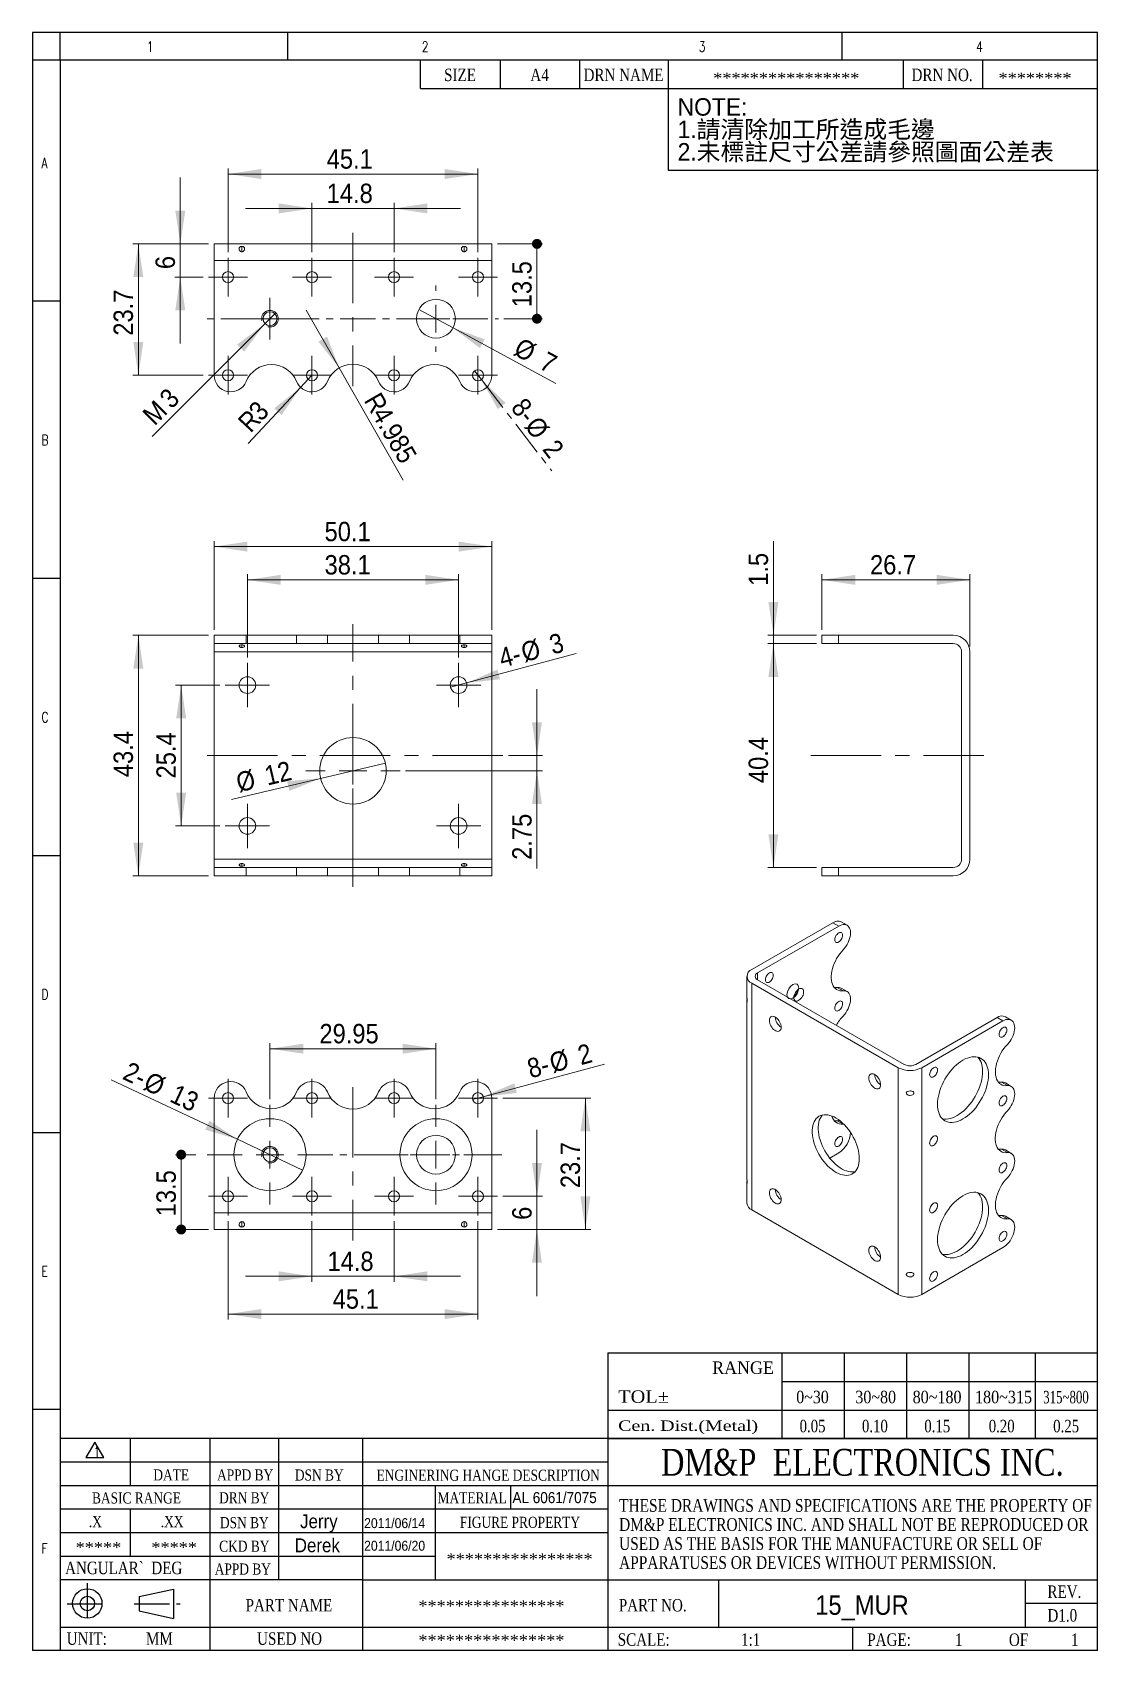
# Model space of a CAD drawing. Header units: millimetres. Extents: x 10 to 202, y 2 to 295.
import ezdxf

# ---------------------------------------------------------------- set-up
doc = ezdxf.new("R2010")
doc.units = ezdxf.units.MM
doc.linetypes.add('CENTER', pattern=[10.16, 6.35, -1.27, 1.27, -1.27])
doc.linetypes.add('CENTERX2', pattern=[20.32, 12.7, -2.54, 2.54, -2.54])
doc.layers.add('SLD-0', color=179, linetype='Continuous')
for name, color, linetype, lineweight in [('中心線2', 1, 'CENTER', 15), ('尺寸標柱線', 3, 'Continuous', 15), ('文字線性', 179, 'Continuous', 15)]:
    doc.layers.add(name, color=color, linetype=linetype, lineweight=lineweight)
doc.styles.add('SLDTEXTSTYLE0', font='GOTHIC.TTF', dxfattribs={"width": 0.913})
doc.styles.add('SLDTEXTSTYLE1', font='')
doc.styles.add('SLDTEXTSTYLE10', font='times.ttf', dxfattribs={"width": 1.26888})
doc.styles.add('SLDTEXTSTYLE11', font='times.ttf', dxfattribs={"width": 0.786331})
doc.styles.add('SLDTEXTSTYLE12', font='times.ttf', dxfattribs={"width": 0.8})
doc.styles.add('SLDTEXTSTYLE13', font='times.ttf', dxfattribs={"width": 1.090687})
doc.styles.add('SLDTEXTSTYLE14', font='txt_____.ttf', dxfattribs={"width": 0.75})
doc.styles.add('SLDTEXTSTYLE15', font='txt_____.ttf', dxfattribs={"width": 0.7})
doc.styles.add('SLDTEXTSTYLE2', font='', dxfattribs={"bigfont": 'bigfont'})
doc.styles.add('SLDTEXTSTYLE3', font='times.ttf', dxfattribs={"width": 0.950828})
doc.styles.add('SLDTEXTSTYLE4', font='times.ttf', dxfattribs={"width": 1.081739})
doc.styles.add('SLDTEXTSTYLE5', font='times.ttf', dxfattribs={"width": 0.846979})
doc.styles.add('SLDTEXTSTYLE6', font='times.ttf', dxfattribs={"width": 0.850598})
doc.styles.add('SLDTEXTSTYLE7', font='times.ttf', dxfattribs={"width": 0.853029})
doc.styles.add('SLDTEXTSTYLE8', font='times.ttf', dxfattribs={"width": 0.854773})
doc.styles.add('SLDTEXTSTYLE9', font='times.ttf', dxfattribs={"width": 0.683818})
doc.styles.get('SLDTEXTSTYLE1').set_extended_font_data('新細明體')
doc.styles.get('SLDTEXTSTYLE2').set_extended_font_data('新細明體')
doc.dimstyles.new('SLDDIMSTYLE0', dxfattribs={"dimtxt": 3.5, "dimasz": 6, "dimexe": 0, "dimexo": 0.0625, "dimgap": 0.875, "dimtad": 2, "dimdec": 1, "dimrnd": 1e-09, "dimzin": 12, "dimdsep": 46, "dimtxsty": 'SLDTEXTSTYLE0', "dimsah": 1, "dimcen": 0.09, "dimadec": 0, "dimazin": 0, "dimtfac": 1, "dimtdec": 1, "dimtofl": 0, "dimtmove": 0, "dimatfit": 3, "dimfxl": 0, "dimtolj": 1, "dimtzin": 12, "dimarcsym": 0})
doc.dimstyles.new('SLDDIMSTYLE1', dxfattribs={"dimtxt": 3.5, "dimasz": 6, "dimexe": 0, "dimexo": 0.0625, "dimgap": 0.875, "dimtad": 2, "dimrnd": 1e-09, "dimzin": 12, "dimdsep": 46, "dimtxsty": 'SLDTEXTSTYLE0', "dimsah": 1, "dimcen": 0.09, "dimadec": 0, "dimazin": 0, "dimtfac": 1, "dimtofl": 0, "dimtmove": 0, "dimatfit": 3, "dimfxl": 0, "dimtolj": 1, "dimtzin": 12, "dimarcsym": 0})
doc.dimstyles.new('SLDDIMSTYLE10', dxfattribs={"dimtxt": 3.5, "dimasz": 6, "dimexe": 0, "dimexo": 0.0625, "dimgap": 0.875, "dimtad": 2, "dimrnd": 1e-09, "dimzin": 12, "dimdsep": 46, "dimtxsty": 'SLDTEXTSTYLE0', "dimsah": 1, "dimcen": 0.09, "dimadec": 0, "dimazin": 0, "dimtfac": 1, "dimtofl": 0, "dimtmove": 1, "dimatfit": 3, "dimfxl": 0, "dimtolj": 1, "dimtzin": 12, "dimarcsym": 0})
doc.dimstyles.new('SLDDIMSTYLE2', dxfattribs={"dimtxt": 3.5, "dimasz": 6, "dimexe": 0, "dimexo": 0.0625, "dimgap": 0.875, "dimtad": 2, "dimrnd": 1e-09, "dimzin": 12, "dimdsep": 46, "dimtxsty": 'SLDTEXTSTYLE0', "dimsah": 1, "dimcen": 0.09, "dimadec": 0, "dimazin": 0, "dimtfac": 1, "dimtmove": 0, "dimatfit": 3, "dimfxl": 0, "dimtolj": 1, "dimtzin": 12, "dimarcsym": 0})
doc.dimstyles.new('SLDDIMSTYLE3', dxfattribs={"dimtxt": 3.5, "dimasz": 6, "dimexe": 0, "dimexo": 0.0625, "dimgap": 0.875, "dimtad": 2, "dimrnd": 1e-09, "dimzin": 12, "dimdsep": 46, "dimtxsty": 'SLDTEXTSTYLE0', "dimsah": 1, "dimcen": 0.09, "dimadec": 0, "dimazin": 0, "dimtfac": 1, "dimtmove": 0, "dimatfit": 3, "dimfxl": 0, "dimtolj": 1, "dimtzin": 12, "dimarcsym": 0})
doc.dimstyles.new('SLDDIMSTYLE4', dxfattribs={"dimtxt": 3.5, "dimasz": 1.8, "dimexe": 0, "dimexo": 0.0625, "dimgap": 0.875, "dimtad": 2, "dimdec": 1, "dimrnd": 1e-09, "dimzin": 12, "dimdsep": 46, "dimtxsty": 'SLDTEXTSTYLE0', "dimblk1": 'DOT', "dimblk2": 'DOT', "dimsah": 1, "dimcen": 0.09, "dimadec": 0, "dimazin": 0, "dimtfac": 1, "dimtdec": 1, "dimtofl": 0, "dimtmove": 0, "dimatfit": 3, "dimldrblk": 'DOT', "dimfxl": 0, "dimtolj": 1, "dimtzin": 12, "dimarcsym": 0})
doc.dimstyles.new('SLDDIMSTYLE5', dxfattribs={"dimtxt": 3.5, "dimasz": 6, "dimexe": 0, "dimexo": 0.0625, "dimgap": 0.875, "dimtad": 2, "dimdec": 1, "dimrnd": 1e-09, "dimzin": 12, "dimdsep": 46, "dimtxsty": 'SLDTEXTSTYLE0', "dimsah": 1, "dimcen": 0.09, "dimadec": 0, "dimazin": 0, "dimtfac": 1, "dimtdec": 1, "dimtofl": 0, "dimtmove": 0, "dimatfit": 3, "dimfxl": 0, "dimtolj": 1, "dimtzin": 12, "dimarcsym": 0})
doc.dimstyles.new('SLDDIMSTYLE6', dxfattribs={"dimtxt": 3.5, "dimasz": 6, "dimexe": 0, "dimexo": 0.0625, "dimgap": 0.875, "dimtad": 2, "dimrnd": 1e-09, "dimzin": 12, "dimdsep": 46, "dimtxsty": 'SLDTEXTSTYLE0', "dimsah": 1, "dimcen": 0.09, "dimadec": 0, "dimazin": 0, "dimtfac": 1, "dimtofl": 0, "dimtmove": 0, "dimatfit": 3, "dimfxl": 0, "dimtolj": 1, "dimtzin": 12, "dimarcsym": 0})
doc.dimstyles.new('SLDDIMSTYLE7', dxfattribs={"dimtxt": 3.5, "dimasz": 6, "dimexe": 0, "dimexo": 0.0625, "dimgap": 0.875, "dimtad": 2, "dimdec": 1, "dimrnd": 1e-09, "dimzin": 12, "dimdsep": 46, "dimtxsty": 'SLDTEXTSTYLE0', "dimsah": 1, "dimcen": 0.09, "dimadec": 0, "dimazin": 0, "dimtfac": 1, "dimtofl": 0, "dimtmove": 0, "dimatfit": 3, "dimfxl": 0, "dimtolj": 1, "dimtzin": 12, "dimarcsym": 0})
doc.dimstyles.new('SLDDIMSTYLE8', dxfattribs={"dimtxt": 3.5, "dimasz": 6, "dimexe": 0, "dimexo": 0.0625, "dimgap": 0.875, "dimtad": 2, "dimrnd": 1e-09, "dimzin": 12, "dimdsep": 46, "dimtxsty": 'SLDTEXTSTYLE0', "dimsah": 1, "dimcen": 0.09, "dimadec": 0, "dimazin": 0, "dimtfac": 1, "dimtmove": 0, "dimatfit": 3, "dimfxl": 0, "dimtolj": 1, "dimtzin": 12, "dimarcsym": 0})
doc.dimstyles.new('SLDDIMSTYLE9', dxfattribs={"dimtxt": 3.5, "dimasz": 6, "dimexe": 0, "dimexo": 0.0625, "dimgap": 0.875, "dimtad": 2, "dimrnd": 1e-09, "dimzin": 12, "dimdsep": 46, "dimtxsty": 'SLDTEXTSTYLE0', "dimsah": 1, "dimcen": 0.09, "dimadec": 0, "dimazin": 0, "dimtfac": 1, "dimtofl": 0, "dimtmove": 0, "dimatfit": 3, "dimfxl": 0, "dimtolj": 1, "dimtzin": 12, "dimarcsym": 0})

msp = doc.modelspace()

# ---------------------------------------------------------------- texts
at = {"layer": 'SLD-0', "color": 7, "attachment_point": 1}
for s, insert, char_height, style in [('1', (30.683, 292.852), 1.852, 'SLDTEXTSTYLE14'), ('2', (80.267, 292.852), 1.852, 'SLDTEXTSTYLE14'), ('3', (130.267, 292.852), 1.852, 'SLDTEXTSTYLE14'), ('4', (180.267, 292.852), 1.852, 'SLDTEXTSTYLE14'), ('SIZE', (84.292, 287.956), 2.25, 'SLDTEXTSTYLE12'), ('A4', (99.849, 287.956), 2.25, 'SLDTEXTSTYLE12'), ('DRN NAME', (109.447, 287.956), 2.25, 'SLDTEXTSTYLE12'), ('****************', (132.836, 287.246), 2, 'SLDTEXTSTYLE13'), ('DRN NO.', (168.619, 287.956), 2.25, 'SLDTEXTSTYLE12'), ('********', (184.314, 287.246), 2, 'SLDTEXTSTYLE13'), ('A', (11.667, 271.852), 1.852, 'SLDTEXTSTYLE14'), ('B', (11.667, 221.852), 1.852, 'SLDTEXTSTYLE14'), ('C', (11.667, 171.852), 1.852, 'SLDTEXTSTYLE14'), ('D', (11.667, 121.852), 1.852, 'SLDTEXTSTYLE14'), ('E', (11.667, 71.852), 1.852, 'SLDTEXTSTYLE14'), ('RANGE', (132.652, 54.684), 2.25, 'SLDTEXTSTYLE3'), ('TOL±', (115.692, 49.471), 2.25, 'SLDTEXTSTYLE4'), ('0~30', (147.819, 49.39), 2.25, 'SLDTEXTSTYLE5'), ('30~80', (158.486, 49.39), 2.25, 'SLDTEXTSTYLE6'), ('80~180', (168.825, 49.39), 2.25, 'SLDTEXTSTYLE7'), ('180~315', (180.075, 49.39), 2.25, 'SLDTEXTSTYLE8'), ('315~800', (192.375, 49.371), 2.25, 'SLDTEXTSTYLE9'), ('Cen. Dist.(Metal)', (115.692, 44.034), 1.875, 'SLDTEXTSTYLE10'), ('0.05', (148.425, 44.147), 2.25, 'SLDTEXTSTYLE11'), ('0.10', (159.675, 44.147), 2.25, 'SLDTEXTSTYLE11'), ('0.15', (170.925, 44.147), 2.25, 'SLDTEXTSTYLE11'), ('0.20', (182.55, 44.147), 2.25, 'SLDTEXTSTYLE11'), ('0.25', (194.175, 44.147), 2.25, 'SLDTEXTSTYLE11'), ('1', (21.068, 39.252), 1.8, 'SLDTEXTSTYLE15'), ('DM&P  ELECTRONICS INC.', (123.441, 38.903), 4.83, 'SLDTEXTSTYLE12'), ('DATE', (31.828, 35.206), 2, 'SLDTEXTSTYLE12'), ('APPD BY', (43.321, 35.206), 2, 'SLDTEXTSTYLE12'), ('DSN BY', (57.36, 35.19), 2, 'SLDTEXTSTYLE12'), ('ENGINERING HANGE DESCRIPTION', (72.1, 35.155), 2, 'SLDTEXTSTYLE12'), ('BASIC RANGE', (20.757, 31.05), 2, 'SLDTEXTSTYLE12'), ('DRN BY', (43.687, 31.081), 2, 'SLDTEXTSTYLE12'), ('MATERIAL', (83.109, 31.081), 2, 'SLDTEXTSTYLE12'), ('.X', (20.197, 26.77), 2, 'SLDTEXTSTYLE12'), ('.XX', (33.175, 26.77), 2, 'SLDTEXTSTYLE12'), ('DSN BY', (43.841, 26.595), 2, 'SLDTEXTSTYLE12'), ('FIGURE PROPERTY', (87.129, 26.655), 2, 'SLDTEXTSTYLE12'), ('F', (11.667, 21.852), 1.852, 'SLDTEXTSTYLE14'), ('*****', (17.803, 22.113), 2, 'SLDTEXTSTYLE13'), ('*****', (31.466, 22.113), 2, 'SLDTEXTSTYLE13'), ('CKD BY', (43.705, 22.345), 2, 'SLDTEXTSTYLE12'), ('ANGULAR`  DEG', (15.904, 18.549), 2.25, 'SLDTEXTSTYLE12'), ('APPD BY', (42.905, 18.224), 2, 'SLDTEXTSTYLE12'), ('****************', (84.726, 20.037), 2, 'SLDTEXTSTYLE13'), ('PART NAME', (48.472, 11.819), 2.25, 'SLDTEXTSTYLE12'), ('PART NO.', (115.806, 11.819), 2.25, 'SLDTEXTSTYLE12'), ('REV.', (193.141, 14.264), 2.25, 'SLDTEXTSTYLE12'), ('****************', (79.645, 11.569), 2, 'SLDTEXTSTYLE13'), ('D1.0', (193.141, 9.988), 2.25, 'SLDTEXTSTYLE12'), ('UNIT:', (16.182, 5.8), 2.25, 'SLDTEXTSTYLE12'), ('MM', (30.495, 5.8), 2.25, 'SLDTEXTSTYLE12'), ('USED NO', (50.554, 5.8), 2.25, 'SLDTEXTSTYLE12'), ('****************', (79.645, 5.379), 2, 'SLDTEXTSTYLE13'), ('SCALE:', (115.619, 5.629), 2.25, 'SLDTEXTSTYLE12'), ('1:1', (137.865, 5.629), 2.25, 'SLDTEXTSTYLE12'), ('PAGE:', (160.637, 5.616), 2.25, 'SLDTEXTSTYLE12'), ('1', (176.458, 5.594), 2.25, 'SLDTEXTSTYLE12'), ('OF', (186.19, 5.594), 2.25, 'SLDTEXTSTYLE12'), ('1', (197.394, 5.594), 2.25, 'SLDTEXTSTYLE12')]:
    msp.add_mtext(s, dxfattribs=dict(at, insert=insert, char_height=char_height, style=style))
at = {"layer": '文字線性', "color": 5, "attachment_point": 1, "style": 'SLDTEXTSTYLE0'}
for s, insert, char_height in [('AL 6061/7075', (96.615, 31.113), 2), ('Jerry', (58.301, 27.096), 2.5), ('2011/06/14', (69.859, 26.407), 1.8), ('Derek', (57.341, 22.754), 2.5), ('2011/06/20', (69.859, 22.325), 1.8), ('15_MUR', (151.246, 12.464), 3.5)]:
    msp.add_mtext(s, dxfattribs=dict(at, insert=insert, char_height=char_height))

# ---------------------------------------------------------------- blocks, each defined once
blk = doc.blocks.new('SW_NOTE_0')
at = {"layer": '文字線性', "color": 0, "char_height": 3.5, "attachment_point": 1}
for s, insert, style in [('NOTE:', (0, 4.37), 'SLDTEXTSTYLE1'), ('1.請清除加工所造成毛邊', (0, -0.13), 'SLDTEXTSTYLE2'), ('2.未標註尺寸公差請參照圖面公差表', (0, -4.63), 'SLDTEXTSTYLE2')]:
    blk.add_mtext(s, dxfattribs=dict(at, insert=insert, style=style))
blk = doc.blocks.new('SW_NOTE_1')
at = {"layer": 'SLD-0', "color": 0, "char_height": 2.3, "attachment_point": 1, "style": 'SLDTEXTSTYLE12'}
for s, insert in [('THESE DRAWINGS AND SPECIFICATIONS ARE THE PROPERTY OF', (0, 3.02)), ('DM&P ELECTRONICS INC. AND SHALL NOT BE REPRODUCED OR ', (0, -0.42)), ('USED AS THE BASIS FOR THE MANUFACTURE OR SELL OF ', (0, -3.86)), ('APPARATUSES OR DEVICES WITHOUT PERMISSION.', (0, -7.29))]:
    blk.add_mtext(s, dxfattribs=dict(at, insert=insert))
blk = doc.blocks.new('*D3')
at = {"layer": '尺寸標柱線', "color": 5}
for p, q in [((43.8, 176.71), (35.85, 176.71)), ((36.85, 176.71), (36.85, 151.31)), ((43.8, 151.31), (35.85, 151.31))]:
    blk.add_line(p, q, dxfattribs=at)
for points in [[(36.85, 176.71), (35.95, 170.71), (37.75, 170.71)], [(36.85, 151.31), (37.75, 157.31), (35.95, 157.31)]]:
    blk.add_solid(points, dxfattribs=at)
at = {"layer": '尺寸標柱線', "color": 5, "insert": (32.38, 159.88), "char_height": 3.5, "attachment_point": 1, "rotation": 90, "style": 'SLDTEXTSTYLE0'}
blk.add_mtext('25.4', dxfattribs=at)
blk = doc.blocks.new('*D4')
at = {"layer": '尺寸標柱線', "color": 5}
for p, q in [((101.04, 164.01), (101.04, 176.01)), ((95.9, 164.01), (102.04, 164.01)), ((101.04, 164.01), (101.04, 161.26)), ((77.35, 161.26), (102.04, 161.26)), ((101.04, 161.26), (101.04, 143.6))]:
    blk.add_line(p, q, dxfattribs=at)
for points in [[(101.04, 164.01), (101.94, 170.01), (100.14, 170.01)], [(101.04, 161.26), (100.14, 155.26), (101.94, 155.26)]]:
    blk.add_solid(points, dxfattribs=at)
at = {"layer": '尺寸標柱線', "color": 5, "insert": (96.57, 145.19), "char_height": 3.5, "attachment_point": 1, "rotation": 90, "style": 'SLDTEXTSTYLE0'}
blk.add_mtext('2.75', dxfattribs=at)
blk = doc.blocks.new('*D5')
at = {"layer": '尺寸標柱線', "color": 5}
for p, q in [((48.8, 181.71), (48.8, 196.71)), ((48.8, 195.71), (86.9, 195.71)), ((86.9, 181.71), (86.9, 196.71))]:
    blk.add_line(p, q, dxfattribs=at)
for points in [[(48.8, 195.71), (54.8, 194.81), (54.8, 196.61)], [(86.9, 195.71), (80.9, 196.61), (80.9, 194.81)]]:
    blk.add_solid(points, dxfattribs=at)
at = {"layer": '尺寸標柱線', "color": 5, "insert": (62.72, 200.18), "char_height": 3.5, "attachment_point": 1, "style": 'SLDTEXTSTYLE0'}
blk.add_mtext('38.1', dxfattribs=at)
blk = doc.blocks.new('*D6')
at = {"layer": '尺寸標柱線', "color": 5}
for p, q in [((41.8, 185.71), (28.12, 185.71)), ((29.12, 185.71), (29.12, 142.31)), ((41.8, 142.31), (28.12, 142.31))]:
    blk.add_line(p, q, dxfattribs=at)
for points in [[(29.12, 185.71), (28.22, 179.71), (30.02, 179.71)], [(29.12, 142.31), (30.02, 148.31), (28.22, 148.31)]]:
    blk.add_solid(points, dxfattribs=at)
at = {"layer": '尺寸標柱線', "color": 5, "insert": (24.65, 160.11), "char_height": 3.5, "attachment_point": 1, "rotation": 90, "style": 'SLDTEXTSTYLE0'}
blk.add_mtext('43.4', dxfattribs=at)
blk = doc.blocks.new('*D7')
at = {"layer": '尺寸標柱線', "color": 5}
for p, q in [((42.8, 186.71), (42.8, 202.71)), ((42.8, 201.71), (92.9, 201.71)), ((92.9, 186.71), (92.9, 202.71))]:
    blk.add_line(p, q, dxfattribs=at)
for points in [[(42.8, 201.71), (48.8, 200.81), (48.8, 202.61)], [(92.9, 201.71), (86.9, 202.61), (86.9, 200.81)]]:
    blk.add_solid(points, dxfattribs=at)
at = {"layer": '尺寸標柱線', "color": 5, "insert": (62.72, 206.18), "char_height": 3.5, "attachment_point": 1, "style": 'SLDTEXTSTYLE0'}
blk.add_mtext('50.1', dxfattribs=at)
blk = doc.blocks.new('*D8')
at = {"layer": '尺寸標柱線', "color": 5}
for q in [(108.13, 182.4), (85.45, 176.32)]:
    blk.add_line((88.35, 177.1), q, dxfattribs=at)
blk.add_solid([(88.35, 177.1), (94.37, 177.78), (93.91, 179.52)], dxfattribs=at)
at = {"layer": '尺寸標柱線', "color": 5, "char_height": 3.5, "attachment_point": 1, "rotation": 15, "style": 'SLDTEXTSTYLE0'}
for s, insert in [('%%c', (97.85, 184.23)), ('3', (102.95, 185.59)), ('4-', (93.84, 183.21))]:
    blk.add_mtext(s, dxfattribs=dict(at, insert=insert))
blk = doc.blocks.new('*D9')
at = {"layer": '尺寸標柱線', "color": 5}
for q in [(73.69, 162.64), (45.94, 156.1)]:
    blk.add_line((62.01, 159.89), q, dxfattribs=at)
blk.add_solid([(62.01, 159.89), (55.96, 159.39), (56.37, 157.63)], dxfattribs=at)
at = {"layer": '尺寸標柱線', "color": 5, "char_height": 3.5, "attachment_point": 1, "rotation": 13.2611, "style": 'SLDTEXTSTYLE0'}
for s, insert in [('%%c', (46.47, 160.78)), ('12', (51.6, 161.99))]:
    blk.add_mtext(s, dxfattribs=dict(at, insert=insert))
blk = doc.blocks.new('SW_CENTERMARKSYMBOL_0')
at = {"layer": '中心線2', "color": 0}
for p, q in [((0, 5), (0, 8.5)), ((0, 0), (-2.5, 0)), ((0, 0), (0, 2.5)), ((0, 0), (0, -2.5)), ((0, 0), (2.5, 0)), ((5, 0), (8.5, 0)), ((-5, 0), (-8.5, 0)), ((0, -5), (0, -8.5))]:
    blk.add_line(p, q, dxfattribs=at)
blk = doc.blocks.new('SW_CENTERMARKSYMBOL_1')
at = {"layer": '中心線2', "color": 0}
for p, q in [((0, 2.5), (0, 4)), ((-2.5, 0), (-4, 0)), ((0, 0), (-2.5, 0)), ((0, 0), (0, 2.5)), ((0, 0), (0, -2.5)), ((0, 0), (2.5, 0)), ((2.5, 0), (4, 0)), ((0, -2.5), (0, -4))]:
    blk.add_line(p, q, dxfattribs=at)
blk = doc.blocks.new('SW_CENTERMARKSYMBOL_2')
at = {"layer": '中心線2', "color": 0}
for p, q in [((0, 2.5), (0, 4)), ((-2.5, 0), (-4, 0)), ((0, 0), (-2.5, 0)), ((0, 0), (0, 2.5)), ((0, 0), (0, -2.5)), ((0, 0), (2.5, 0)), ((2.5, 0), (4, 0)), ((0, -2.5), (0, -4))]:
    blk.add_line(p, q, dxfattribs=at)
blk = doc.blocks.new('SW_CENTERMARKSYMBOL_3')
at = {"layer": '中心線2', "color": 0}
for p, q in [((0, 2.5), (0, 4)), ((-2.5, 0), (-4, 0)), ((0, 0), (-2.5, 0)), ((0, 0), (0, 2.5)), ((0, 0), (0, -2.5)), ((0, 0), (2.5, 0)), ((2.5, 0), (4, 0)), ((0, -2.5), (0, -4))]:
    blk.add_line(p, q, dxfattribs=at)
blk = doc.blocks.new('SW_CENTERMARKSYMBOL_4')
at = {"layer": '中心線2', "color": 0}
for p, q in [((0, 2.5), (0, 4)), ((0, 0), (-2.5, 0)), ((0, 0), (0, 2.5)), ((0, 0), (0, -2.5)), ((0, 0), (2.5, 0)), ((2.5, 0), (4, 0)), ((-2.5, 0), (-4, 0)), ((0, -2.5), (0, -4))]:
    blk.add_line(p, q, dxfattribs=at)
blk = doc.blocks.new('_DOT')
at = {"color": 0, "linetype": 'ByBlock', "lineweight": -2}
blk.add_line((-0.5, 0), (-1, 0), dxfattribs=at)
at = {"color": 0, "linetype": 'ByBlock', "const_width": 0.5}
blk.add_lwpolyline([(-0.25, 0, 1), (0.25, 0, 1)], format="xyb", close=True, dxfattribs=at)
blk = doc.blocks.new('*D16')
at = {"layer": '尺寸標柱線', "color": 5}
for p, q in [((39.49, 91.99), (35.85, 91.99)), ((36.85, 91.99), (36.85, 78.49)), ((41.8, 78.49), (35.85, 78.49))]:
    blk.add_line(p, q, dxfattribs=at)
at = {"layer": '尺寸標柱線', "color": 5, "xscale": 1.8, "yscale": 1.8}
for p, rotation in [((36.85, 91.99, -11.47), 90.0000000000004), ((36.85, 78.49, -11.47), 270.0000000000004)]:
    blk.add_blockref('_DOT', p, dxfattribs=dict(at, rotation=rotation))
at = {"layer": '尺寸標柱線', "color": 5, "insert": (32.38, 80.87), "char_height": 3.5, "attachment_point": 1, "rotation": 90, "style": 'SLDTEXTSTYLE0'}
blk.add_mtext('13.5', dxfattribs=at)
blk = doc.blocks.new('*D17')
at = {"layer": '尺寸標柱線', "color": 5}
for p, q in [((60.45, 79.99), (60.45, 69.04)), ((75.25, 79.99), (75.25, 69.04)), ((60.45, 70.04), (48.45, 70.04)), ((60.45, 70.04), (75.25, 70.04)), ((75.25, 70.04), (87.25, 70.04))]:
    blk.add_line(p, q, dxfattribs=at)
for points in [[(60.45, 70.04), (54.45, 70.94), (54.45, 69.14)], [(75.25, 70.04), (81.25, 69.14), (81.25, 70.94)]]:
    blk.add_solid(points, dxfattribs=at)
at = {"layer": '尺寸標柱線', "color": 5, "insert": (63.25, 74.51), "char_height": 3.5, "attachment_point": 1, "style": 'SLDTEXTSTYLE0'}
blk.add_mtext('14.8', dxfattribs=at)
blk = doc.blocks.new('*D18')
at = {"layer": '尺寸標柱線', "color": 5}
for p, q in [((45.3, 79.99), (45.3, 62.23)), ((90.4, 79.99), (90.4, 62.23)), ((45.3, 63.23), (90.4, 63.23))]:
    blk.add_line(p, q, dxfattribs=at)
for points in [[(45.3, 63.23), (51.3, 62.33), (51.3, 64.13)], [(90.4, 63.23), (84.4, 64.13), (84.4, 62.33)]]:
    blk.add_solid(points, dxfattribs=at)
at = {"layer": '尺寸標柱線', "color": 5, "insert": (64.18, 67.7), "char_height": 3.5, "attachment_point": 1, "style": 'SLDTEXTSTYLE0'}
blk.add_mtext('45.1', dxfattribs=at)
blk = doc.blocks.new('*D19')
at = {"layer": '尺寸標柱線', "color": 5}
for p, q in [((52.87, 101.99), (52.87, 112.11)), ((52.87, 111.11), (82.82, 111.11)), ((82.82, 101.99), (82.82, 112.11))]:
    blk.add_line(p, q, dxfattribs=at)
for points in [[(52.87, 111.11), (58.87, 110.21), (58.87, 112.01)], [(82.82, 111.11), (76.82, 112.01), (76.82, 110.21)]]:
    blk.add_solid(points, dxfattribs=at)
at = {"layer": '尺寸標柱線', "color": 5, "insert": (61.79, 115.58), "char_height": 3.5, "attachment_point": 1, "style": 'SLDTEXTSTYLE0'}
blk.add_mtext('29.95', dxfattribs=at)
blk = doc.blocks.new('*D20')
at = {"layer": '尺寸標柱線', "color": 5}
for p, q in [((101.04, 84.49), (101.04, 96.49)), ((94.9, 84.49), (102.04, 84.49)), ((101.04, 84.49), (101.04, 78.49)), ((93.9, 78.49), (102.04, 78.49)), ((101.04, 78.49), (101.04, 66.49))]:
    blk.add_line(p, q, dxfattribs=at)
for points in [[(101.04, 84.49), (101.94, 90.49), (100.14, 90.49)], [(101.04, 78.49), (100.14, 72.49), (101.94, 72.49)]]:
    blk.add_solid(points, dxfattribs=at)
at = {"layer": '尺寸標柱線', "color": 5, "insert": (96.57, 80.23), "char_height": 3.5, "attachment_point": 1, "rotation": 90, "style": 'SLDTEXTSTYLE0'}
blk.add_mtext('6', dxfattribs=at)
blk = doc.blocks.new('*D21')
at = {"layer": '尺寸標柱線', "color": 5}
for p, q in [((94.9, 102.19), (110.78, 102.19)), ((109.78, 102.19), (109.78, 78.49)), ((93.9, 78.49), (110.78, 78.49))]:
    blk.add_line(p, q, dxfattribs=at)
for points in [[(109.78, 102.19), (108.88, 96.19), (110.68, 96.19)], [(109.78, 78.49), (110.68, 84.49), (108.88, 84.49)]]:
    blk.add_solid(points, dxfattribs=at)
at = {"layer": '尺寸標柱線', "color": 5, "insert": (105.31, 85.95), "char_height": 3.5, "attachment_point": 1, "rotation": 90, "style": 'SLDTEXTSTYLE0'}
blk.add_mtext('23.7', dxfattribs=at)
blk = doc.blocks.new('*D22')
at = {"layer": '尺寸標柱線', "color": 5}
for q in [(113.25, 108.31), (89.43, 101.93)]:
    blk.add_line((91.36, 102.45), q, dxfattribs=at)
blk.add_solid([(91.36, 102.45), (97.39, 103.13), (96.93, 104.87)], dxfattribs=at)
at = {"layer": '尺寸標柱線', "color": 5, "char_height": 3.5, "attachment_point": 1, "rotation": 15, "style": 'SLDTEXTSTYLE0'}
for s, insert in [('%%c', (102.98, 110.14)), ('2', (108.07, 111.51)), ('8-', (98.97, 109.13))]:
    blk.add_mtext(s, dxfattribs=dict(at, insert=insert))
blk = doc.blocks.new('*D23')
at = {"layer": '尺寸標柱線', "color": 5}
for q in [(24.22, 105.49), (58.75, 89.22)]:
    blk.add_line((46.99, 94.76), q, dxfattribs=at)
blk.add_solid([(46.99, 94.76), (41.95, 98.13), (41.18, 96.5)], dxfattribs=at)
at = {"layer": '尺寸標柱線', "color": 5, "char_height": 3.5, "attachment_point": 1, "rotation": 334.7684, "style": 'SLDTEXTSTYLE0'}
for s, insert in [('2-', (27.57, 108.89)), ('%%c', (31.29, 107.08)), ('13', (36.06, 104.83))]:
    blk.add_mtext(s, dxfattribs=dict(at, insert=insert))
blk = doc.blocks.new('SW_CENTERMARKSYMBOL_5')
at = {"layer": '中心線2', "color": 0}
for p, q in [((0, 5), (0, 9)), ((-5, 0), (-9, 0)), ((0, 0), (-2.5, 0)), ((0, 0), (0, 2.5)), ((0, 0), (0, -2.5)), ((0, 0), (2.5, 0)), ((5, 0), (9, 0)), ((0, -5), (0, -9))]:
    blk.add_line(p, q, dxfattribs=at)
blk = doc.blocks.new('SW_CENTERMARKSYMBOL_6')
at = {"layer": '中心線2', "color": 0}
for p, q in [((0, 2.5), (0, 3.5)), ((-2.5, 0), (-3.5, 0)), ((0, 0), (-2.5, 0)), ((0, 0), (0, 2.5)), ((0, 0), (0, -2.5)), ((0, 0), (2.5, 0)), ((2.5, 0), (3.5, 0)), ((0, -2.5), (0, -3.5))]:
    blk.add_line(p, q, dxfattribs=at)
blk = doc.blocks.new('SW_CENTERMARKSYMBOL_7')
at = {"layer": '中心線2', "color": 0}
for p, q in [((0, 2.5), (0, 3.5)), ((-2.5, 0), (-3.5, 0)), ((0, 0), (-2.5, 0)), ((0, 0), (0, 2.5)), ((0, 0), (0, -2.5)), ((0, 0), (2.5, 0)), ((2.5, 0), (3.5, 0)), ((0, -2.5), (0, -3.5))]:
    blk.add_line(p, q, dxfattribs=at)
blk = doc.blocks.new('SW_CENTERMARKSYMBOL_8')
at = {"layer": '中心線2', "color": 0}
for p, q in [((0, 2.5), (0, 3.5)), ((-2.5, 0), (-3.5, 0)), ((0, 0), (-2.5, 0)), ((0, 0), (0, 2.5)), ((0, 0), (0, -2.5)), ((0, 0), (2.5, 0)), ((2.5, 0), (3.5, 0)), ((0, -2.5), (0, -3.5))]:
    blk.add_line(p, q, dxfattribs=at)
blk = doc.blocks.new('SW_CENTERMARKSYMBOL_9')
at = {"layer": '中心線2', "color": 0}
for p, q in [((0, 2.5), (0, 3.5)), ((-2.5, 0), (-3.5, 0)), ((0, 0), (-2.5, 0)), ((0, 0), (0, 2.5)), ((0, 0), (0, -2.5)), ((0, 0), (2.5, 0)), ((2.5, 0), (3.5, 0)), ((0, -2.5), (0, -3.5))]:
    blk.add_line(p, q, dxfattribs=at)
blk = doc.blocks.new('SW_CENTERMARKSYMBOL_10')
at = {"layer": '中心線2', "color": 0}
for p, q in [((0, 2.5), (0, 3.5)), ((-2.5, 0), (-3.5, 0)), ((0, 0), (-2.5, 0)), ((0, 0), (0, 2.5)), ((0, 0), (0, -2.5)), ((0, 0), (2.5, 0)), ((2.5, 0), (3.5, 0)), ((0, -2.5), (0, -3.5))]:
    blk.add_line(p, q, dxfattribs=at)
blk = doc.blocks.new('SW_CENTERMARKSYMBOL_11')
at = {"layer": '中心線2', "color": 0}
for p, q in [((0, 2.5), (0, 3.5)), ((-2.5, 0), (-3.5, 0)), ((0, 0), (-2.5, 0)), ((0, 0), (0, 2.5)), ((0, 0), (0, -2.5)), ((0, 0), (2.5, 0)), ((2.5, 0), (3.5, 0)), ((0, -2.5), (0, -3.5))]:
    blk.add_line(p, q, dxfattribs=at)
blk = doc.blocks.new('SW_CENTERMARKSYMBOL_12')
at = {"layer": '中心線2', "color": 0}
for p, q in [((0, 2.5), (0, 3.5)), ((-2.5, 0), (-3.5, 0)), ((0, 0), (-2.5, 0)), ((0, 0), (0, 2.5)), ((0, 0), (0, -2.5)), ((0, 0), (2.5, 0)), ((2.5, 0), (3.5, 0)), ((0, -2.5), (0, -3.5))]:
    blk.add_line(p, q, dxfattribs=at)
blk = doc.blocks.new('SW_CENTERMARKSYMBOL_13')
at = {"layer": '中心線2', "color": 0}
for p, q in [((0, 2.5), (0, 3.5)), ((-2.5, 0), (-3.5, 0)), ((0, 0), (-2.5, 0)), ((0, 0), (0, 2.5)), ((0, 0), (0, -2.5)), ((0, 0), (2.5, 0)), ((2.5, 0), (3.5, 0)), ((0, -2.5), (0, -3.5))]:
    blk.add_line(p, q, dxfattribs=at)
blk = doc.blocks.new('SW_CENTERMARKSYMBOL_14')
at = {"layer": '中心線2', "color": 0}
for p, q in [((0, 5), (0, 9)), ((-5, 0), (-12.39, 0)), ((0, 0), (-2.5, 0)), ((0, 0), (0, 2.5)), ((0, 0), (0, -2.5)), ((0, 0), (2.5, 0)), ((5, 0), (41.9, 0)), ((0, -5), (0, -9))]:
    blk.add_line(p, q, dxfattribs=at)
blk = doc.blocks.new('*D34')
at = {"layer": '尺寸標柱線', "color": 5}
for p, q in [((60.45, 254.83), (60.45, 263.73)), ((75.25, 254.83), (75.25, 263.73)), ((60.45, 262.73), (48.45, 262.73)), ((60.45, 262.73), (75.25, 262.73)), ((75.25, 262.73), (87.25, 262.73))]:
    blk.add_line(p, q, dxfattribs=at)
for points in [[(60.45, 262.73), (54.45, 263.63), (54.45, 261.83)], [(75.25, 262.73), (81.25, 261.83), (81.25, 263.63)]]:
    blk.add_solid(points, dxfattribs=at)
at = {"layer": '尺寸標柱線', "color": 5, "insert": (63.1, 267.2), "char_height": 3.5, "attachment_point": 1, "style": 'SLDTEXTSTYLE0'}
blk.add_mtext('14.8', dxfattribs=at)
blk = doc.blocks.new('*D35')
at = {"layer": '尺寸標柱線', "color": 5}
for p, q in [((45.3, 254.83), (45.3, 269.94)), ((45.3, 268.94), (90.4, 268.94)), ((90.4, 254.83), (90.4, 269.94))]:
    blk.add_line(p, q, dxfattribs=at)
for points in [[(45.3, 268.94), (51.3, 268.04), (51.3, 269.84)], [(90.4, 268.94), (84.4, 269.84), (84.4, 268.04)]]:
    blk.add_solid(points, dxfattribs=at)
at = {"layer": '尺寸標柱線', "color": 5, "insert": (63.1, 273.41), "char_height": 3.5, "attachment_point": 1, "style": 'SLDTEXTSTYLE0'}
blk.add_mtext('45.1', dxfattribs=at)
blk = doc.blocks.new('*D36')
at = {"layer": '尺寸標柱線', "color": 5}
for p, q in [((36.69, 256.33), (36.69, 268.33)), ((41.8, 256.33), (35.69, 256.33)), ((36.69, 250.33), (36.69, 256.33)), ((40.8, 250.33), (35.69, 250.33)), ((36.69, 250.33), (36.69, 238.33))]:
    blk.add_line(p, q, dxfattribs=at)
for points in [[(36.69, 256.33), (37.59, 262.33), (35.79, 262.33)], [(36.69, 250.33), (35.79, 244.33), (37.59, 244.33)]]:
    blk.add_solid(points, dxfattribs=at)
at = {"layer": '尺寸標柱線', "color": 5, "insert": (32.22, 251.78), "char_height": 3.5, "attachment_point": 1, "rotation": 90, "style": 'SLDTEXTSTYLE0'}
blk.add_mtext('6', dxfattribs=at)
blk = doc.blocks.new('*D37')
at = {"layer": '尺寸標柱線', "color": 5}
for p, q in [((41.8, 256.33), (28.12, 256.33)), ((29.12, 256.33), (29.12, 232.63)), ((40.8, 232.63), (28.12, 232.63))]:
    blk.add_line(p, q, dxfattribs=at)
for points in [[(29.12, 256.33), (28.22, 250.33), (30.02, 250.33)], [(29.12, 232.63), (30.02, 238.63), (28.22, 238.63)]]:
    blk.add_solid(points, dxfattribs=at)
at = {"layer": '尺寸標柱線', "color": 5, "insert": (24.65, 239.77), "char_height": 3.5, "attachment_point": 1, "rotation": 90, "style": 'SLDTEXTSTYLE0'}
blk.add_mtext('23.7', dxfattribs=at)
blk = doc.blocks.new('*D38')
at = {"layer": '尺寸標柱線', "color": 5}
for p, q in [((93.9, 256.33), (102.04, 256.33)), ((101.04, 242.83), (101.04, 256.33)), ((95.08, 242.83), (102.04, 242.83))]:
    blk.add_line(p, q, dxfattribs=at)
at = {"layer": '尺寸標柱線', "color": 5, "xscale": 1.8, "yscale": 1.8}
for p, rotation in [((101.04, 256.33, 11.67), 90.0000000000004), ((101.04, 242.83, 11.67), 270.0000000000004)]:
    blk.add_blockref('_DOT', p, dxfattribs=dict(at, rotation=rotation))
at = {"layer": '尺寸標柱線', "color": 5, "insert": (96.57, 244.9), "char_height": 3.5, "attachment_point": 1, "rotation": 90, "style": 'SLDTEXTSTYLE0'}
blk.add_mtext('13.5', dxfattribs=at)
blk = doc.blocks.new('*D39')
at = {"layer": '尺寸標柱線', "color": 5}
for q in [(79.74, 244.5), (104.47, 231.15)]:
    blk.add_line((85.9, 241.17), q, dxfattribs=at)
blk.add_solid([(85.9, 241.17), (90.75, 237.53), (91.61, 239.11)], dxfattribs=at)
at = {"layer": '尺寸標柱線', "color": 5, "char_height": 3.5, "attachment_point": 1, "rotation": 331.6367, "style": 'SLDTEXTSTYLE0'}
for s, insert in [('%%c', (98.26, 239.55)), ('7', (102.91, 237.04))]:
    blk.add_mtext(s, dxfattribs=dict(at, insert=insert))
blk = doc.blocks.new('*D40')
at = {"layer": '尺寸標柱線', "color": 5}
for q in [(53.93, 243.89), (31.63, 221.59)]:
    blk.add_line((51.81, 241.77), q, dxfattribs=at)
blk.add_solid([(51.81, 241.77), (46.93, 238.17), (48.21, 236.89)], dxfattribs=at)
at = {"layer": '尺寸標柱線', "color": 5, "char_height": 3.5, "attachment_point": 1, "rotation": 45, "style": 'SLDTEXTSTYLE0'}
for s, insert in [('M', (29.6, 225.86)), ('3', (32.63, 228.89))]:
    blk.add_mtext(s, dxfattribs=dict(at, insert=insert))
blk = doc.blocks.new('*D41')
at = {"layer": '尺寸標柱線', "color": 5}
for q in [(60.45, 232.63), (48.95, 220.31)]:
    blk.add_line((58.4, 230.44), q, dxfattribs=at)
blk.add_solid([(58.4, 230.44), (53.65, 226.67), (54.96, 225.44)], dxfattribs=at)
at = {"layer": '尺寸標柱線', "color": 5, "char_height": 3.5, "attachment_point": 1, "rotation": 46.9734, "style": 'SLDTEXTSTYLE0'}
for s, insert in [('3', (48.74, 226.55)), ('R', (46.81, 224.48))]:
    blk.add_mtext(s, dxfattribs=dict(at, insert=insert))
blk = doc.blocks.new('*D42')
at = {"layer": '尺寸標柱線', "color": 5}
for q in [(59.4, 244.37), (76.92, 213.71)]:
    blk.add_line((65.35, 233.95), q, dxfattribs=at)
blk.add_solid([(65.35, 233.95), (63.16, 239.61), (61.6, 238.71)], dxfattribs=at)
at = {"layer": '尺寸標柱線', "color": 5, "char_height": 3.5, "attachment_point": 1, "rotation": 300, "style": 'SLDTEXTSTYLE0'}
for s, insert in [('R', (72.77, 229.85)), ('4.985', (74.18, 227.39))]:
    blk.add_mtext(s, dxfattribs=dict(at, insert=insert))
blk = doc.blocks.new('*D43')
at = {"layer": '中心線2', "color": 5}
for q in [(89.79, 233.43), (103.71, 215.37)]:
    blk.add_line((91.01, 231.84), q, dxfattribs=at)
blk.add_solid([(91.01, 231.84), (93.96, 226.54), (95.39, 227.64)], dxfattribs=at)
at = {"layer": '中心線2', "color": 5, "char_height": 3.5, "attachment_point": 1, "rotation": 307.6445, "style": 'SLDTEXTSTYLE0'}
for s, insert in [('8-', (98.96, 228.86)), ('%%c', (101.44, 225.55)), ('2', (104.67, 221.37))]:
    blk.add_mtext(s, dxfattribs=dict(at, insert=insert))
blk = doc.blocks.new('SW_CENTERMARKSYMBOL_15')
at = {"layer": '中心線2', "color": 0}
for p, q in [((0, 5), (0, 6)), ((-5, 0), (-6, 0)), ((0, 0), (-2.5, 0)), ((0, 0), (0, 2.5)), ((0, 0), (0, -2.5)), ((0, 0), (2.5, 0)), ((5, 0), (6, 0)), ((0, -5), (0, -6))]:
    blk.add_line(p, q, dxfattribs=at)
blk = doc.blocks.new('SW_CENTERMARKSYMBOL_16')
at = {"layer": '中心線2', "color": 0}
for p, q in [((0, 2.5), (0, 3.5)), ((-2.5, 0), (-3.5, 0)), ((0, 0), (-2.5, 0)), ((0, 0), (0, 2.5)), ((0, 0), (0, -2.5)), ((0, 0), (2.5, 0)), ((2.5, 0), (3.5, 0)), ((0, -2.5), (0, -3.5))]:
    blk.add_line(p, q, dxfattribs=at)
blk = doc.blocks.new('SW_CENTERMARKSYMBOL_17')
at = {"layer": '中心線2', "color": 0}
for p, q in [((0, 2.5), (0, 3.5)), ((-2.5, 0), (-3.5, 0)), ((0, 0), (-2.5, 0)), ((0, 0), (0, 2.5)), ((0, 0), (0, -2.5)), ((0, 0), (2.5, 0)), ((2.5, 0), (3.5, 0)), ((0, -2.5), (0, -3.5))]:
    blk.add_line(p, q, dxfattribs=at)
blk = doc.blocks.new('SW_CENTERMARKSYMBOL_18')
at = {"layer": '中心線2', "color": 0}
for p, q in [((0, 2.5), (0, 3.5)), ((-2.5, 0), (-3.5, 0)), ((0, 0), (-2.5, 0)), ((0, 0), (0, 2.5)), ((0, 0), (0, -2.5)), ((0, 0), (2.5, 0)), ((2.5, 0), (3.5, 0)), ((0, -2.5), (0, -3.5))]:
    blk.add_line(p, q, dxfattribs=at)
blk = doc.blocks.new('SW_CENTERMARKSYMBOL_19')
at = {"layer": '中心線2', "color": 0}
for p, q in [((0, 2.5), (0, 3.5)), ((-2.5, 0), (-3.5, 0)), ((0, 0), (-2.5, 0)), ((0, 0), (0, 2.5)), ((0, 0), (0, -2.5)), ((0, 0), (2.5, 0)), ((2.5, 0), (3.5, 0)), ((0, -2.5), (0, -3.5))]:
    blk.add_line(p, q, dxfattribs=at)
blk = doc.blocks.new('SW_CENTERMARKSYMBOL_20')
at = {"layer": '中心線2', "color": 0}
for p, q in [((0, 2.5), (0, 3.5)), ((-2.5, 0), (-3.5, 0)), ((0, 0), (-2.5, 0)), ((0, 0), (0, 2.5)), ((0, 0), (0, -2.5)), ((0, 0), (2.5, 0)), ((2.5, 0), (3.5, 0)), ((0, -2.5), (0, -3.5))]:
    blk.add_line(p, q, dxfattribs=at)
blk = doc.blocks.new('SW_CENTERMARKSYMBOL_21')
at = {"layer": '中心線2', "color": 0}
for p, q in [((0, 2.5), (0, 3.5)), ((-2.5, 0), (-3.5, 0)), ((0, 0), (-2.5, 0)), ((0, 0), (0, 2.5)), ((0, 0), (0, -2.5)), ((0, 0), (2.5, 0)), ((2.5, 0), (3.5, 0)), ((0, -2.5), (0, -3.5))]:
    blk.add_line(p, q, dxfattribs=at)
blk = doc.blocks.new('SW_CENTERMARKSYMBOL_22')
at = {"layer": '中心線2', "color": 0}
for p, q in [((0, 2.5), (0, 3.5)), ((-2.5, 0), (-3.5, 0)), ((0, 0), (-2.5, 0)), ((0, 0), (0, 2.5)), ((0, 0), (0, -2.5)), ((0, 0), (2.5, 0)), ((2.5, 0), (3.5, 0)), ((0, -2.5), (0, -3.5))]:
    blk.add_line(p, q, dxfattribs=at)
blk = doc.blocks.new('SW_CENTERMARKSYMBOL_23')
at = {"layer": '中心線2', "color": 0}
for p, q in [((0, 2.5), (0, 3.5)), ((-2.5, 0), (-3.5, 0)), ((0, 0), (-2.5, 0)), ((0, 0), (0, 2.5)), ((0, 0), (0, -2.5)), ((0, 0), (2.5, 0)), ((2.5, 0), (3.5, 0)), ((0, -2.5), (0, -3.5))]:
    blk.add_line(p, q, dxfattribs=at)
blk = doc.blocks.new('SW_CENTERMARKSYMBOL_24')
at = {"layer": '中心線2', "color": 0}
for p, q in [((0, 2.5), (0, 3.75)), ((-2.5, 0), (-11.35, 0)), ((0, 0), (-2.5, 0)), ((0, 0), (0, 2.5)), ((0, 0), (0, -2.5)), ((0, 0), (2.5, 0)), ((2.5, 0), (41.2, 0)), ((0, -2.5), (0, -3.75))]:
    blk.add_line(p, q, dxfattribs=at)
blk = doc.blocks.new('*D54')
at = {"layer": '尺寸標柱線', "color": 5}
for p, q in [((151.46, 184.21), (142.7, 184.21)), ((143.7, 184.21), (143.7, 143.81)), ((151.46, 143.81), (142.7, 143.81))]:
    blk.add_line(p, q, dxfattribs=at)
for points in [[(143.7, 184.21), (142.8, 178.21), (144.6, 178.21)], [(143.7, 143.81), (144.6, 149.81), (142.8, 149.81)]]:
    blk.add_solid(points, dxfattribs=at)
at = {"layer": '尺寸標柱線', "color": 5, "insert": (139.23, 159.04), "char_height": 3.5, "attachment_point": 1, "rotation": 90, "style": 'SLDTEXTSTYLE0'}
blk.add_mtext('40.4', dxfattribs=at)
blk = doc.blocks.new('*D55')
at = {"layer": '尺寸標柱線', "color": 5}
for p, q in [((152.46, 186.71), (152.46, 196.71)), ((152.46, 195.71), (179.16, 195.71)), ((179.16, 183.71), (179.16, 196.71))]:
    blk.add_line(p, q, dxfattribs=at)
for points in [[(152.46, 195.71), (158.46, 194.81), (158.46, 196.61)], [(179.16, 195.71), (173.16, 196.61), (173.16, 194.81)]]:
    blk.add_solid(points, dxfattribs=at)
at = {"layer": '尺寸標柱線', "color": 5, "insert": (161.13, 200.18), "char_height": 3.5, "attachment_point": 1, "style": 'SLDTEXTSTYLE0'}
blk.add_mtext('26.7', dxfattribs=at)
blk = doc.blocks.new('*D56')
at = {"layer": '尺寸標柱線', "color": 5}
for p, q in [((143.7, 185.71), (143.7, 202.69)), ((151.46, 185.71), (142.7, 185.71)), ((151.46, 184.21), (142.7, 184.21)), ((143.7, 184.21), (143.7, 185.71)), ((143.7, 184.21), (143.7, 172.21))]:
    blk.add_line(p, q, dxfattribs=at)
for points in [[(143.7, 185.71), (144.6, 191.71), (142.8, 191.71)], [(143.7, 184.21), (142.8, 178.21), (144.6, 178.21)]]:
    blk.add_solid(points, dxfattribs=at)
at = {"layer": '尺寸標柱線', "color": 5, "insert": (139.23, 194.64), "char_height": 3.5, "attachment_point": 1, "rotation": 90, "style": 'SLDTEXTSTYLE0'}
blk.add_mtext('1.5', dxfattribs=at)

# ---------------------------------------------------------------- dimensions: what is measured, and where the dimension line sits
at = {"layer": '中心線2', "color": 5}
dim = msp.add_diameter_dim_2p(p1=(89.787, 233.426), p2=(91.008, 231.842), text='8-<>', dimstyle='SLDDIMSTYLE2', dxfattribs=at)
dim.commit()
dim.dimension.update_dxf_attribs({"geometry": '*D43', "text_midpoint": (99.239, 221.172), "dimtype": 163})
at = {"layer": '尺寸標柱線', "color": 5}
for base, p1, p2, dimstyle, picture, middle in [((90.397, 268.938), (45.297, 253.834), (90.397, 253.834), 'SLDDIMSTYLE7', '*D35', (67.622, 268.938)), ((75.247, 262.731), (60.447, 253.834), (75.247, 253.834), 'SLDDIMSTYLE5', '*D34', (67.622, 262.731)), ((179.155, 195.713), (152.455, 185.713), (179.155, 182.713), 'SLDDIMSTYLE0', '*D55', (165.655, 195.713)), ((82.822, 111.114), (52.872, 100.987), (82.822, 100.987), 'SLDDIMSTYLE6', '*D19', (67.607, 111.114)), ((90.397, 63.231), (45.297, 80.987), (90.397, 80.987), 'SLDDIMSTYLE0', '*D18', (68.707, 63.231)), ((75.247, 70.037), (60.447, 80.987), (75.247, 80.987), 'SLDDIMSTYLE5', '*D17', (67.776, 70.037))]:
    dim = msp.add_linear_dim(base=base, p1=p1, p2=p2, dimstyle=dimstyle, dxfattribs=at)
    dim.commit()
    dim.dimension.update_dxf_attribs({"geometry": picture, "text_midpoint": middle, "dimtype": 160})
for base, p1, p2, angle, dimstyle, picture, middle in [((36.687, 256.334), (41.797, 250.334), (42.797, 256.334), 90, 'SLDDIMSTYLE1', '*D36', (36.687, 253.074)), ((101.044, 256.334), (94.075, 242.834), (92.897, 256.334), 90, 'SLDDIMSTYLE4', '*D38', (101.044, 249.423)), ((29.122, 232.634), (42.797, 256.334), (41.797, 232.634), 90, 'SLDDIMSTYLE0', '*D37', (29.122, 244.289)), ((92.897, 201.713), (42.797, 185.713), (92.897, 185.713), 0, 'SLDDIMSTYLE0', '*D7', (67.245, 201.713)), ((143.705, 185.713), (152.455, 184.213), (152.455, 185.713), 90, 'SLDDIMSTYLE5', '*D56', (143.705, 197.872)), ((86.897, 195.713), (48.797, 180.713), (86.897, 180.713), 0, 'SLDDIMSTYLE0', '*D5', (67.245, 195.713)), ((29.122, 142.313), (42.797, 185.713), (42.797, 142.313), 90, 'SLDDIMSTYLE0', '*D6', (29.122, 164.638)), ((143.705, 143.813), (152.455, 184.213), (152.455, 143.813), 90, 'SLDDIMSTYLE0', '*D54', (143.705, 163.563)), ((36.849, 151.313), (44.797, 176.713), (44.797, 151.313), 90, 'SLDDIMSTYLE0', '*D3', (36.849, 164.403)), ((101.044, 161.263), (94.897, 164.013), (76.347, 161.263), 90, 'SLDDIMSTYLE1', '*D4', (101.044, 149.71)), ((109.783, 78.487), (93.897, 102.187), (92.897, 78.487), 90, 'SLDDIMSTYLE0', '*D21', (109.783, 90.476)), ((101.044, 78.487), (93.897, 84.487), (92.897, 78.487), 90, 'SLDDIMSTYLE1', '*D20', (101.044, 81.519)), ((36.849, 78.487), (40.486, 91.987), (42.797, 78.487), 90, 'SLDDIMSTYLE4', '*D16', (36.849, 85.397))]:
    dim = msp.add_linear_dim(base=base, p1=p1, p2=p2, angle=angle, dimstyle=dimstyle, dxfattribs=at)
    dim.commit()
    dim.dimension.update_dxf_attribs({"geometry": picture, "text_midpoint": middle, "dimtype": 160})
dim = msp.add_diameter_dim_2p(p1=(53.933, 243.895), p2=(51.812, 241.774), text='M<>', dimstyle='SLDDIMSTYLE8', override={"dimpost": '<>'}, dxfattribs=at)
dim.commit()
dim.dimension.update_dxf_attribs({"geometry": '*D40', "text_midpoint": (35.068, 225.03), "dimtype": 163})
for center, mpoint, dimstyle, picture, middle in [((67.847, 229.634), (65.355, 233.951), 'SLDDIMSTYLE10', '*D42', (72.786, 221.08)), ((60.447, 232.634), (58.4, 230.441), 'SLDDIMSTYLE9', '*D41', (51.682, 223.244))]:
    dim = msp.add_radius_dim(center=center, mpoint=mpoint, dimstyle=dimstyle, dxfattribs=at)
    dim.commit()
    dim.dimension.update_dxf_attribs({"geometry": picture, "text_midpoint": middle, "dimtype": 164})
for p1, p2, picture, middle in [((79.743, 244.497), (85.902, 241.171), '*D39', (99.786, 233.676)), ((73.687, 162.639), (62.007, 159.887), '*D9', (52.337, 157.608))]:
    dim = msp.add_diameter_dim_2p(p1=p1, p2=p2, dimstyle='SLDDIMSTYLE3', dxfattribs=at)
    dim.commit()
    dim.dimension.update_dxf_attribs({"geometry": picture, "text_midpoint": middle, "dimtype": 163})
for p1, p2, text, picture, middle in [((85.449, 176.325), (88.346, 177.101), '4-<>', '*D8', (101.045, 180.504)), ((89.431, 101.928), (91.363, 102.445), '8-<>', '*D22', (106.145, 106.406)), ((58.752, 89.216), (46.993, 94.757), '2-<>', '*D23', (32.097, 101.777))]:
    dim = msp.add_diameter_dim_2p(p1=p1, p2=p2, text=text, dimstyle='SLDDIMSTYLE2', dxfattribs=at)
    dim.commit()
    dim.dimension.update_dxf_attribs({"geometry": picture, "text_midpoint": middle, "dimtype": 163})

# ---------------------------------------------------------------- linework, layer by layer
at = {"color": 7, "linetype": 'Continuous', "lineweight": 15}
for p, q in [((42.797, 256.334), (92.897, 256.334)), ((42.797, 253.334), (42.797, 256.334)), ((92.897, 256.334), (92.897, 253.334)), ((42.797, 253.334), (92.897, 253.334)), ((42.797, 232.634), (42.797, 253.334)), ((92.897, 253.334), (92.897, 232.634)), ((42.797, 185.713), (42.797, 184.213)), ((42.797, 185.713), (48.574, 185.713)), ((48.574, 184.213), (42.797, 184.213)), ((42.797, 182.713), (42.797, 184.213)), ((48.574, 185.713), (48.574, 184.213)), ((48.574, 185.713), (57.671, 185.713)), ((57.671, 184.213), (48.574, 184.213)), ((57.671, 185.713), (57.671, 184.213)), ((57.671, 185.713), (63.228, 185.713)), ((63.228, 184.213), (57.671, 184.213)), ((63.228, 185.713), (63.228, 184.213)), ((63.228, 185.713), (72.467, 185.713)), ((72.467, 184.213), (63.228, 184.213)), ((72.467, 185.713), (72.467, 184.213)), ((72.467, 185.713), (78.024, 185.713)), ((78.024, 184.213), (72.467, 184.213)), ((78.024, 185.713), (78.024, 184.213)), ((78.024, 185.713), (87.121, 185.713)), ((87.121, 184.213), (78.024, 184.213)), ((87.121, 185.713), (87.121, 184.213)), ((87.121, 185.713), (92.897, 185.713)), ((92.897, 184.213), (87.121, 184.213)), ((92.897, 184.213), (92.897, 185.713)), ((92.897, 182.713), (92.897, 184.213)), ((152.455, 185.713), (152.455, 184.213)), ((152.455, 185.713), (155.455, 185.713)), ((155.455, 184.213), (152.455, 184.213)), ((155.455, 184.213), (155.455, 185.713)), ((176.155, 185.713), (155.455, 185.713)), ((155.455, 184.213), (176.155, 184.213)), ((92.897, 182.713), (42.797, 182.713)), ((42.797, 182.713), (42.797, 145.313)), ((92.897, 145.313), (92.897, 182.713)), ((177.422, 183.503), (177.428, 183.506)), ((177.655, 145.313), (177.655, 182.713)), ((179.155, 145.313), (179.155, 182.713)), ((42.797, 145.313), (92.897, 145.313)), ((42.797, 143.813), (42.797, 145.313)), ((42.797, 143.813), (42.797, 142.313)), ((42.797, 143.813), (48.574, 143.813)), ((48.574, 143.813), (48.574, 142.313)), ((48.574, 143.813), (57.671, 143.813)), ((57.671, 142.313), (57.671, 143.813)), ((57.671, 143.813), (63.228, 143.813)), ((63.228, 142.313), (63.228, 143.813)), ((63.228, 143.813), (72.467, 143.813)), ((72.467, 142.313), (72.467, 143.813)), ((72.467, 143.813), (78.024, 143.813)), ((78.024, 142.313), (78.024, 143.813)), ((78.024, 143.813), (87.121, 143.813)), ((87.121, 142.313), (87.121, 143.813)), ((87.121, 143.813), (92.897, 143.813)), ((92.897, 145.313), (92.897, 143.813)), ((92.897, 142.313), (92.897, 143.813)), ((152.455, 143.813), (152.455, 142.313)), ((152.455, 143.813), (155.455, 143.813)), ((155.455, 142.313), (155.455, 143.813)), ((176.155, 143.813), (155.455, 143.813)), ((176.945, 144.046), (176.948, 144.04)), ((48.574, 142.313), (42.797, 142.313)), ((57.671, 142.313), (48.574, 142.313)), ((63.228, 142.313), (57.671, 142.313)), ((72.467, 142.313), (63.228, 142.313)), ((78.024, 142.313), (72.467, 142.313)), ((87.121, 142.313), (78.024, 142.313)), ((92.897, 142.313), (87.121, 142.313)), ((155.455, 142.313), (152.455, 142.313)), ((155.455, 142.313), (176.155, 142.313)), ((154.422, 133.843), (139.785, 125.394)), ((140.846, 124.781), (155.483, 133.231)), ((154.422, 133.843), (155.483, 133.231)), ((156.983, 133.38), (155.922, 133.992)), ((138.906, 124.169), (138.906, 120.493)), ((139.785, 122.944), (166.231, 107.678)), ((139.785, 122.944), (139.785, 82.036)), ((140.846, 123.557), (167.292, 108.29)), ((155.226, 122.163), (156.287, 121.55)), ((156.983, 121.417), (155.922, 122.03)), ((138.906, 119.679), (138.906, 87.75)), ((186.61, 116.276), (185.55, 116.888)), ((184.05, 116.74), (169.413, 108.29)), ((170.473, 107.678), (185.111, 116.127)), ((184.05, 116.74), (185.111, 116.127)), ((166.231, 107.678), (166.231, 66.769)), ((170.473, 107.678), (170.473, 66.769)), ((185.915, 104.446), (184.854, 105.059)), ((186.61, 104.314), (185.55, 104.926)), ((42.797, 81.487), (42.797, 102.187)), ((92.897, 102.187), (92.897, 81.487)), ((155.226, 98.115), (156.287, 97.503)), ((156.393, 97.51), (156.287, 97.503)), ((155.483, 92.322), (153.85, 91.38)), ((185.908, 92.361), (184.847, 92.973)), ((186.61, 92.229), (185.55, 92.841)), ((138.906, 86.937), (138.906, 83.26)), ((144.029, 85.71), (144.028, 85.71)), ((166.231, 66.769), (139.785, 82.036)), ((42.797, 78.487), (42.797, 81.487)), ((42.797, 81.487), (92.897, 81.487)), ((92.897, 81.487), (92.897, 78.487)), ((185.915, 80.399), (184.854, 81.012)), ((186.61, 80.266), (185.55, 80.879)), ((42.797, 78.487), (92.897, 78.487)), ((185.111, 75.219), (170.473, 66.769))]:
    msp.add_line(p, q, dxfattribs=at)
at = {"color": 8, "linetype": 'Continuous', "lineweight": 15}
for p, q in [((47.797, 255.886), (47.797, 254.912)), ((87.897, 255.886), (87.897, 254.912)), ((47.797, 183.989), (47.797, 183.502)), ((87.897, 183.989), (87.897, 183.502)), ((47.797, 144.524), (47.797, 144.037)), ((87.897, 144.524), (87.897, 144.037)), ((140.846, 123.557), (140.846, 124.781)), ((167.733, 103.303), (167.664, 103.134)), ((169.04, 103.134), (168.971, 103.303)), ((47.797, 79.908), (47.797, 78.935)), ((87.897, 79.908), (87.897, 78.935)), ((167.733, 70.56), (167.664, 70.391)), ((169.04, 70.391), (168.971, 70.56))]:
    msp.add_line(p, q, dxfattribs=at)
at = {"color": 7, "linetype": 'Continuous', "lineweight": 15, "flags": 128}
for points in [[(154.776, 130.782), (154.793, 130.974), (154.846, 131.176), (154.93, 131.38), (155.042, 131.574), (155.176, 131.748), (155.325, 131.895), (155.483, 132.006), (155.64, 132.077), (155.79, 132.103), (155.924, 132.083), (156.036, 132.018), (156.12, 131.912), (156.172, 131.769), (156.19, 131.598), (156.172, 131.406), (156.12, 131.203), (156.036, 131), (155.924, 130.806), (155.79, 130.631), (155.64, 130.485), (155.483, 130.373), (155.325, 130.303), (155.176, 130.277), (155.042, 130.297), (154.93, 130.362), (154.846, 130.468), (154.793, 130.61), (154.776, 130.782)], [(156.287, 128.979), (156.536, 129.264), (156.768, 129.575), (156.978, 129.906), (157.162, 130.253), (157.317, 130.609), (157.44, 130.968), (157.53, 131.323), (157.585, 131.67), (157.604, 132.001), (157.587, 132.311), (157.533, 132.595), (157.444, 132.847), (157.322, 133.065), (157.167, 133.243), (156.984, 133.379), (156.776, 133.47), (156.545, 133.515), (156.296, 133.513), (156.033, 133.465), (155.76, 133.37), (155.483, 133.231)], [(156.287, 121.55), (155.964, 121.539), (155.658, 121.576), (155.373, 121.659), (155.111, 121.789), (154.876, 121.963), (154.669, 122.18), (154.494, 122.438), (154.351, 122.734), (154.242, 123.064), (154.17, 123.426), (154.133, 123.815), (154.133, 124.227), (154.17, 124.659), (154.242, 125.104), (154.351, 125.56), (154.494, 126.02), (154.669, 126.481), (154.876, 126.936), (155.111, 127.383), (155.373, 127.814), (155.658, 128.227), (155.964, 128.617), (156.287, 128.979)], [(142.26, 123.556), (142.278, 123.748), (142.33, 123.951), (142.414, 124.155), (142.526, 124.348), (142.66, 124.523), (142.81, 124.67), (142.967, 124.781), (143.124, 124.852), (143.274, 124.877), (143.408, 124.858), (143.52, 124.793), (143.604, 124.687), (143.656, 124.544), (143.674, 124.373), (143.656, 124.181), (143.604, 123.978), (143.52, 123.775), (143.408, 123.581), (143.274, 123.406), (143.124, 123.259), (142.967, 123.148), (142.81, 123.078), (142.66, 123.052), (142.526, 123.072), (142.414, 123.136), (142.33, 123.243), (142.278, 123.385), (142.26, 123.556)], [(147.386, 120.331), (147.404, 120.546), (147.458, 120.774), (147.545, 121.005), (147.661, 121.229), (147.803, 121.437), (147.963, 121.621), (148.136, 121.772), (148.315, 121.886), (148.492, 121.957), (148.66, 121.982), (148.811, 121.96), (148.941, 121.893), (149.043, 121.782), (149.114, 121.633), (149.15, 121.452), (149.15, 121.245), (149.114, 121.022), (149.043, 120.792), (148.941, 120.563), (148.811, 120.346), (148.66, 120.149), (148.492, 119.981), (148.315, 119.847), (148.136, 119.755), (147.963, 119.706), (147.803, 119.705), (147.661, 119.75), (147.545, 119.839), (147.458, 119.969), (147.404, 120.136), (147.386, 120.331)], [(154.674, 122.174), (154.903, 122.152), (155.226, 122.163)], [(154.776, 118.411), (154.793, 118.603), (154.846, 118.806), (154.93, 119.009), (155.042, 119.203), (155.176, 119.378), (155.325, 119.524), (155.483, 119.636), (155.64, 119.706), (155.79, 119.732), (155.924, 119.712), (156.036, 119.647), (156.12, 119.541), (156.172, 119.399), (156.19, 119.227), (156.172, 119.035), (156.12, 118.833), (156.036, 118.629), (155.924, 118.435), (155.79, 118.261), (155.64, 118.114), (155.483, 118.003), (155.325, 117.932), (155.176, 117.906), (155.042, 117.926), (154.93, 117.991), (154.846, 118.097), (154.793, 118.24), (154.776, 118.411)], [(156.28, 117.009), (156.531, 117.294), (156.764, 117.606), (156.974, 117.938), (157.159, 118.286), (157.315, 118.643), (157.44, 119.003), (157.53, 119.36), (157.585, 119.707), (157.604, 120.039), (157.586, 120.351), (157.532, 120.635), (157.443, 120.888), (157.319, 121.106), (157.164, 121.284), (156.98, 121.419), (156.77, 121.51), (156.537, 121.553), (156.287, 121.55)], [(145.088, 114.984), (145.07, 115.219), (145.017, 115.467), (144.929, 115.72), (144.811, 115.969), (144.667, 116.204), (144.5, 116.419), (144.318, 116.606), (144.126, 116.759), (143.93, 116.872), (143.737, 116.942), (143.555, 116.965), (143.388, 116.942), (143.244, 116.874), (143.126, 116.761), (143.039, 116.609), (142.985, 116.423), (142.967, 116.208), (142.985, 115.973), (143.039, 115.724), (143.126, 115.472), (143.244, 115.223), (143.388, 114.988), (143.555, 114.772), (143.737, 114.585), (143.93, 114.433), (144.126, 114.32), (144.318, 114.25), (144.5, 114.227), (144.667, 114.25), (144.811, 114.318), (144.929, 114.431), (145.017, 114.583), (145.07, 114.769), (145.088, 114.984)], [(184.404, 113.678), (184.421, 113.87), (184.474, 114.073), (184.558, 114.276), (184.67, 114.47), (184.804, 114.645), (184.953, 114.791), (185.111, 114.903), (185.268, 114.973), (185.417, 114.999), (185.551, 114.979), (185.663, 114.914), (185.748, 114.808), (185.8, 114.666), (185.818, 114.494), (185.8, 114.302), (185.748, 114.1), (185.663, 113.896), (185.551, 113.702), (185.417, 113.527), (185.268, 113.381), (185.111, 113.269), (184.953, 113.199), (184.804, 113.173), (184.67, 113.193), (184.558, 113.258), (184.474, 113.364), (184.421, 113.506), (184.404, 113.678)], [(185.915, 111.875), (186.164, 112.16), (186.396, 112.471), (186.605, 112.803), (186.789, 113.149), (186.944, 113.505), (187.068, 113.864), (187.158, 114.22), (187.213, 114.566), (187.232, 114.897), (187.214, 115.207), (187.161, 115.491), (187.072, 115.744), (186.949, 115.961), (186.795, 116.139), (186.612, 116.275), (186.404, 116.366), (186.173, 116.411), (185.924, 116.41), (185.66, 116.361), (185.388, 116.266), (185.111, 116.127)], [(185.915, 104.446), (185.592, 104.436), (185.286, 104.472), (185.001, 104.556), (184.739, 104.685), (184.503, 104.86), (184.297, 105.077), (184.121, 105.334), (183.979, 105.63), (183.87, 105.96), (183.797, 106.322), (183.761, 106.711), (183.761, 107.124), (183.797, 107.555), (183.87, 108.001), (183.979, 108.456), (184.121, 108.917), (184.297, 109.377), (184.503, 109.833), (184.739, 110.279), (185.001, 110.71), (185.286, 111.123), (185.592, 111.513), (185.915, 111.875)], [(173.302, 101.084), (173.319, 101.556), (173.372, 102.046), (173.459, 102.548), (173.579, 103.059), (173.733, 103.575), (173.918, 104.093), (174.133, 104.608), (174.377, 105.116), (174.648, 105.614), (174.944, 106.097), (175.262, 106.563), (175.6, 107.007), (175.956, 107.426), (176.326, 107.817), (176.709, 108.177), (177.1, 108.503), (177.498, 108.793), (177.898, 109.045), (178.299, 109.256), (178.696, 109.425), (179.088, 109.55), (179.47, 109.632), (179.841, 109.669), (180.196, 109.66), (180.534, 109.607), (180.852, 109.508), (181.148, 109.366), (181.419, 109.181), (181.663, 108.955), (181.879, 108.689), (182.064, 108.385), (182.217, 108.046), (182.338, 107.674), (182.424, 107.272), (182.477, 106.843), (182.494, 106.39), (182.477, 105.918), (182.424, 105.428), (182.338, 104.926), (182.217, 104.415), (182.064, 103.899), (181.879, 103.381), (181.663, 102.866), (181.419, 102.358), (181.148, 101.86), (180.852, 101.377), (180.534, 100.911), (180.196, 100.467), (179.841, 100.048), (179.47, 99.657), (179.088, 99.297), (178.696, 98.971), (178.299, 98.681), (177.898, 98.43), (177.498, 98.218), (177.1, 98.049), (176.709, 97.924), (176.326, 97.842), (175.956, 97.805), (175.6, 97.814), (175.262, 97.868), (174.944, 97.966), (174.648, 98.108), (174.377, 98.293), (174.133, 98.519), (173.918, 98.785), (173.733, 99.089), (173.579, 99.428), (173.459, 99.8), (173.372, 100.202), (173.319, 100.631), (173.302, 101.084)], [(174.162, 98.489), (174.201, 98.48), (174.539, 98.426), (174.895, 98.418), (175.265, 98.454), (175.648, 98.536), (176.039, 98.662), (176.437, 98.831), (176.837, 99.042), (177.238, 99.293), (177.636, 99.583), (178.027, 99.909), (178.409, 100.269), (178.78, 100.66), (179.136, 101.08), (179.474, 101.524), (179.792, 101.989), (180.087, 102.473), (180.358, 102.97), (180.602, 103.479), (180.818, 103.993), (181.003, 104.511), (181.156, 105.027), (181.277, 105.539), (181.364, 106.041), (181.416, 106.53), (181.434, 107.003), (181.416, 107.455), (181.364, 107.884), (181.277, 108.286), (181.156, 108.658), (181.003, 108.997), (180.818, 109.301), (180.602, 109.567), (180.574, 109.597)], [(163.049, 104.615), (163.031, 104.851), (162.977, 105.099), (162.89, 105.352), (162.772, 105.6), (162.627, 105.836), (162.461, 106.051), (162.278, 106.238), (162.086, 106.391), (161.89, 106.504), (161.698, 106.573), (161.515, 106.597), (161.349, 106.574), (161.204, 106.505), (161.086, 106.393), (160.999, 106.241), (160.946, 106.054), (160.928, 105.84), (160.946, 105.604), (160.999, 105.356), (161.086, 105.103), (161.204, 104.855), (161.349, 104.619), (161.515, 104.404), (161.698, 104.217), (161.89, 104.064), (162.086, 103.951), (162.278, 103.882), (162.461, 103.858), (162.627, 103.881), (162.772, 103.95), (162.89, 104.062), (162.977, 104.214), (163.031, 104.401), (163.049, 104.615)], [(171.888, 106.453), (171.905, 106.645), (171.958, 106.847), (172.042, 107.051), (172.154, 107.245), (172.288, 107.419), (172.437, 107.566), (172.595, 107.677), (172.752, 107.748), (172.902, 107.774), (173.036, 107.754), (173.148, 107.689), (173.232, 107.583), (173.284, 107.44), (173.302, 107.269), (173.284, 107.077), (173.232, 106.874), (173.148, 106.671), (173.036, 106.477), (172.902, 106.302), (172.752, 106.156), (172.595, 106.044), (172.437, 105.974), (172.288, 105.948), (172.154, 105.968), (172.042, 106.033), (171.958, 106.139), (171.905, 106.281), (171.888, 106.453)], [(184.302, 105.071), (184.531, 105.048), (184.854, 105.059)], [(184.404, 101.307), (184.421, 101.499), (184.474, 101.702), (184.558, 101.905), (184.67, 102.099), (184.804, 102.274), (184.953, 102.421), (185.111, 102.532), (185.268, 102.602), (185.417, 102.628), (185.551, 102.608), (185.663, 102.544), (185.748, 102.438), (185.8, 102.295), (185.818, 102.124), (185.8, 101.932), (185.748, 101.729), (185.663, 101.525), (185.551, 101.332), (185.417, 101.157), (185.268, 101.01), (185.111, 100.899), (184.953, 100.829), (184.804, 100.803), (184.67, 100.823), (184.558, 100.887), (184.474, 100.993), (184.421, 101.136), (184.404, 101.307)], [(185.908, 99.905), (186.159, 100.191), (186.391, 100.502), (186.602, 100.835), (186.787, 101.182), (186.943, 101.539), (187.067, 101.899), (187.158, 102.256), (187.213, 102.604), (187.232, 102.936), (187.214, 103.247), (187.16, 103.531), (187.07, 103.785), (186.947, 104.002), (186.792, 104.18), (186.608, 104.315), (186.397, 104.406), (186.165, 104.45), (185.915, 104.446)], [(185.908, 92.361), (185.578, 92.348), (185.267, 92.384), (184.976, 92.468), (184.709, 92.598), (184.469, 92.775), (184.259, 92.995), (184.08, 93.256), (183.934, 93.557), (183.823, 93.892), (183.749, 94.26), (183.712, 94.656), (183.712, 95.075), (183.749, 95.514), (183.823, 95.968), (183.934, 96.431), (184.08, 96.899), (184.259, 97.368), (184.469, 97.831), (184.709, 98.284), (184.976, 98.723), (185.267, 99.142), (185.578, 99.538), (185.908, 99.905)], [(159.195, 91.285), (159.178, 91.741), (159.125, 92.213), (159.038, 92.697), (158.917, 93.191), (158.763, 93.689), (158.577, 94.187), (158.362, 94.682), (158.118, 95.168), (157.848, 95.643), (157.554, 96.102), (157.239, 96.541), (156.904, 96.957), (156.554, 97.347), (156.19, 97.706), (155.816, 98.033), (155.434, 98.323), (155.049, 98.576), (154.663, 98.789), (154.279, 98.96), (153.901, 99.087), (153.532, 99.171), (153.174, 99.209), (152.831, 99.202), (152.506, 99.149), (152.201, 99.052), (151.918, 98.91), (151.661, 98.726), (151.432, 98.5), (151.231, 98.235), (151.061, 97.932), (150.923, 97.595), (150.819, 97.226), (150.749, 96.828), (150.714, 96.404), (150.714, 95.958), (150.749, 95.493), (150.819, 95.014), (150.923, 94.525), (151.061, 94.029), (151.231, 93.53), (151.432, 93.033), (151.661, 92.542), (151.918, 92.061), (152.201, 91.594), (152.506, 91.144), (152.831, 90.716), (153.174, 90.313), (153.532, 89.938), (153.901, 89.595), (154.279, 89.286), (154.663, 89.013), (155.049, 88.78), (155.434, 88.588), (155.816, 88.439), (156.19, 88.334), (156.554, 88.273), (156.904, 88.257), (157.239, 88.287), (157.554, 88.362), (157.848, 88.482), (158.118, 88.645), (158.362, 88.85), (158.577, 89.096), (158.763, 89.38), (158.917, 89.7), (159.038, 90.054), (159.125, 90.438), (159.178, 90.85), (159.195, 91.285)], [(152.53, 99.155), (152.492, 99.112), (152.292, 98.847), (152.122, 98.545), (151.984, 98.207), (151.88, 97.838), (151.81, 97.44), (151.775, 97.016), (151.775, 96.57), (151.81, 96.106), (151.88, 95.627), (151.984, 95.137), (152.122, 94.641), (152.292, 94.142), (152.492, 93.646), (152.722, 93.154), (152.979, 92.673), (153.261, 92.206), (153.566, 91.756), (153.892, 91.328), (154.235, 90.925), (154.592, 90.55), (154.962, 90.207), (155.34, 89.898), (155.724, 89.626), (156.11, 89.393), (156.495, 89.201), (156.876, 89.051), (157.25, 88.946), (157.614, 88.885), (157.965, 88.87), (158.299, 88.9), (158.435, 88.926)], [(154.674, 98.127), (154.903, 98.105), (155.226, 98.115)], [(154.776, 93.956), (154.793, 94.148), (154.846, 94.35), (154.93, 94.554), (155.042, 94.748), (155.176, 94.922), (155.325, 95.069), (155.483, 95.18), (155.64, 95.251), (155.79, 95.277), (155.924, 95.257), (156.036, 95.192), (156.12, 95.086), (156.172, 94.943), (156.19, 94.772), (156.172, 94.58), (156.12, 94.377), (156.036, 94.174), (155.924, 93.98), (155.79, 93.805), (155.64, 93.659), (155.483, 93.547), (155.325, 93.477), (155.176, 93.451), (155.042, 93.471), (154.93, 93.536), (154.846, 93.642), (154.793, 93.784), (154.776, 93.956)], [(171.888, 94.082), (171.905, 94.274), (171.958, 94.477), (172.042, 94.68), (172.154, 94.874), (172.288, 95.049), (172.437, 95.195), (172.595, 95.307), (172.752, 95.377), (172.902, 95.403), (173.036, 95.383), (173.148, 95.318), (173.232, 95.212), (173.284, 95.07), (173.302, 94.898), (173.284, 94.706), (173.232, 94.504), (173.148, 94.3), (173.036, 94.106), (172.902, 93.932), (172.752, 93.785), (172.595, 93.674), (172.437, 93.603), (172.288, 93.577), (172.154, 93.597), (172.042, 93.662), (171.958, 93.768), (171.905, 93.911), (171.888, 94.082)], [(184.266, 92.985), (184.518, 92.961), (184.847, 92.973)], [(184.404, 89.222), (184.421, 89.414), (184.474, 89.617), (184.558, 89.821), (184.67, 90.015), (184.804, 90.189), (184.953, 90.336), (185.111, 90.447), (185.268, 90.518), (185.417, 90.543), (185.551, 90.524), (185.663, 90.459), (185.748, 90.353), (185.8, 90.21), (185.818, 90.039), (185.8, 89.847), (185.748, 89.644), (185.663, 89.441), (185.551, 89.247), (185.417, 89.072), (185.268, 88.925), (185.111, 88.814), (184.953, 88.744), (184.804, 88.718), (184.67, 88.738), (184.558, 88.802), (184.474, 88.909), (184.421, 89.051), (184.404, 89.222)], [(185.915, 87.828), (186.165, 88.114), (186.397, 88.426), (186.608, 88.759), (186.792, 89.107), (186.947, 89.464), (187.07, 89.824), (187.16, 90.181), (187.214, 90.528), (187.232, 90.86), (187.213, 91.17), (187.158, 91.454), (187.067, 91.706), (186.943, 91.923), (186.787, 92.099), (186.602, 92.234), (186.391, 92.323), (186.159, 92.365), (185.908, 92.361)], [(185.915, 80.399), (185.592, 80.388), (185.286, 80.425), (185.001, 80.509), (184.739, 80.638), (184.503, 80.812), (184.297, 81.03), (184.121, 81.287), (183.979, 81.583), (183.87, 81.913), (183.797, 82.275), (183.761, 82.664), (183.761, 83.076), (183.797, 83.508), (183.87, 83.954), (183.979, 84.409), (184.121, 84.869), (184.297, 85.33), (184.503, 85.786), (184.739, 86.232), (185.001, 86.663), (185.286, 87.076), (185.592, 87.466), (185.915, 87.828)], [(145.088, 83.873), (145.07, 84.109), (145.017, 84.357), (144.929, 84.61), (144.811, 84.858), (144.667, 85.094), (144.5, 85.309), (144.318, 85.496), (144.126, 85.649), (143.93, 85.762), (143.737, 85.831), (143.555, 85.855), (143.388, 85.832), (143.244, 85.763), (143.126, 85.651), (143.039, 85.499), (142.985, 85.313), (142.967, 85.098), (142.985, 84.863), (143.039, 84.614), (143.126, 84.362), (143.244, 84.113), (143.388, 83.877), (143.555, 83.662), (143.737, 83.475), (143.93, 83.323), (144.126, 83.21), (144.318, 83.14), (144.5, 83.116), (144.667, 83.139), (144.811, 83.208), (144.929, 83.32), (145.017, 83.472), (145.07, 83.659), (145.088, 83.873)], [(173.302, 76.628), (173.319, 77.101), (173.372, 77.59), (173.459, 78.092), (173.579, 78.604), (173.733, 79.12), (173.918, 79.638), (174.133, 80.152), (174.377, 80.661), (174.648, 81.158), (174.944, 81.642), (175.262, 82.107), (175.6, 82.551), (175.956, 82.971), (176.326, 83.362), (176.709, 83.722), (177.1, 84.048), (177.498, 84.338), (177.898, 84.589), (178.299, 84.8), (178.696, 84.969), (179.088, 85.095), (179.47, 85.177), (179.841, 85.213), (180.196, 85.205), (180.534, 85.151), (180.852, 85.053), (181.148, 84.911), (181.419, 84.726), (181.663, 84.499), (181.879, 84.233), (182.064, 83.929), (182.217, 83.59), (182.338, 83.218), (182.424, 82.816), (182.477, 82.387), (182.494, 81.935), (182.477, 81.462), (182.424, 80.973), (182.338, 80.471), (182.217, 79.96), (182.064, 79.443), (181.879, 78.926), (181.663, 78.411), (181.419, 77.903), (181.148, 77.405), (180.852, 76.921), (180.534, 76.456), (180.196, 76.012), (179.841, 75.593), (179.47, 75.202), (179.088, 74.842), (178.696, 74.516), (178.299, 74.226), (177.898, 73.974), (177.498, 73.763), (177.1, 73.594), (176.709, 73.468), (176.326, 73.387), (175.956, 73.35), (175.6, 73.359), (175.262, 73.412), (174.944, 73.51), (174.648, 73.652), (174.377, 73.837), (174.133, 74.064), (173.918, 74.33), (173.733, 74.634), (173.579, 74.973), (173.459, 75.345), (173.372, 75.747), (173.319, 76.176), (173.302, 76.628)], [(174.162, 74.034), (174.201, 74.024), (174.539, 73.971), (174.895, 73.962), (175.265, 73.999), (175.648, 74.081), (176.039, 74.206), (176.437, 74.375), (176.837, 74.586), (177.238, 74.838), (177.636, 75.128), (178.027, 75.454), (178.409, 75.814), (178.78, 76.205), (179.136, 76.624), (179.474, 77.068), (179.792, 77.534), (180.087, 78.017), (180.358, 78.515), (180.602, 79.023), (180.818, 79.538), (181.003, 80.056), (181.156, 80.572), (181.277, 81.083), (181.364, 81.585), (181.416, 82.075), (181.434, 82.547), (181.416, 83), (181.364, 83.429), (181.277, 83.831), (181.156, 84.203), (181.003, 84.542), (180.818, 84.846), (180.602, 85.112), (180.574, 85.142)], [(171.888, 81.997), (171.905, 82.189), (171.958, 82.392), (172.042, 82.595), (172.154, 82.789), (172.288, 82.964), (172.437, 83.111), (172.595, 83.222), (172.752, 83.292), (172.902, 83.318), (173.036, 83.298), (173.148, 83.234), (173.232, 83.127), (173.284, 82.985), (173.302, 82.814), (173.284, 82.622), (173.232, 82.419), (173.148, 82.215), (173.036, 82.022), (172.902, 81.847), (172.752, 81.7), (172.595, 81.589), (172.437, 81.519), (172.288, 81.493), (172.154, 81.513), (172.042, 81.577), (171.958, 81.683), (171.905, 81.826), (171.888, 81.997)], [(184.302, 81.023), (184.531, 81.001), (184.854, 81.012)], [(185.111, 75.219), (185.388, 75.4), (185.66, 75.62), (185.924, 75.875), (186.173, 76.161), (186.404, 76.473), (186.612, 76.805), (186.795, 77.152), (186.949, 77.508), (187.072, 77.867), (187.161, 78.222), (187.214, 78.568), (187.232, 78.898), (187.213, 79.208), (187.158, 79.491), (187.068, 79.742), (186.944, 79.958), (186.789, 80.135), (186.605, 80.269), (186.396, 80.359), (186.164, 80.403), (185.915, 80.399)], [(184.404, 76.852), (184.421, 77.044), (184.474, 77.247), (184.558, 77.45), (184.67, 77.644), (184.804, 77.819), (184.953, 77.965), (185.111, 78.077), (185.268, 78.147), (185.417, 78.173), (185.551, 78.153), (185.663, 78.088), (185.748, 77.982), (185.8, 77.84), (185.818, 77.668), (185.8, 77.476), (185.748, 77.274), (185.663, 77.07), (185.551, 76.876), (185.417, 76.701), (185.268, 76.555), (185.111, 76.444), (184.953, 76.373), (184.804, 76.347), (184.67, 76.367), (184.558, 76.432), (184.474, 76.538), (184.421, 76.68), (184.404, 76.852)], [(163.049, 73.505), (163.031, 73.741), (162.977, 73.989), (162.89, 74.242), (162.772, 74.49), (162.627, 74.726), (162.461, 74.941), (162.278, 75.128), (162.086, 75.28), (161.89, 75.393), (161.698, 75.463), (161.515, 75.487), (161.349, 75.464), (161.204, 75.395), (161.086, 75.283), (160.999, 75.131), (160.946, 74.944), (160.928, 74.73), (160.946, 74.494), (160.999, 74.246), (161.086, 73.993), (161.204, 73.745), (161.349, 73.509), (161.515, 73.294), (161.698, 73.107), (161.89, 72.954), (162.086, 72.841), (162.278, 72.772), (162.461, 72.748), (162.627, 72.771), (162.772, 72.84), (162.89, 72.952), (162.977, 73.104), (163.031, 73.29), (163.049, 73.505)], [(171.888, 69.627), (171.905, 69.819), (171.958, 70.021), (172.042, 70.225), (172.154, 70.419), (172.288, 70.593), (172.437, 70.74), (172.595, 70.851), (172.752, 70.922), (172.902, 70.948), (173.036, 70.928), (173.148, 70.863), (173.232, 70.757), (173.284, 70.614), (173.302, 70.443), (173.284, 70.251), (173.232, 70.048), (173.148, 69.845), (173.036, 69.651), (172.902, 69.476), (172.752, 69.33), (172.595, 69.218), (172.437, 69.148), (172.288, 69.122), (172.154, 69.142), (172.042, 69.207), (171.958, 69.313), (171.905, 69.455), (171.888, 69.627)]]:
    msp.add_lwpolyline(points, dxfattribs=at)
at = {"color": 7, "linetype": 'Continuous', "lineweight": 0, "flags": 128}
msp.add_lwpolyline([(146.149, 120.841), (146.23, 120.419), (146.46, 120.154), (146.804, 120.087), (147.21, 120.228), (147.616, 120.556), (147.96, 121.02), (148.19, 121.55), (148.27, 122.065), (148.19, 122.488), (147.96, 122.752), (147.616, 122.819), (147.21, 122.678), (146.804, 122.35), (146.46, 121.886), (146.23, 121.356), (146.149, 120.841)], dxfattribs=at)
at = {"color": 7, "linetype": 'Continuous', "lineweight": 15}
for centre, radius in [((45.297, 250.334), 1), ((60.447, 250.334), 1), ((75.247, 250.334), 1), ((90.397, 250.334), 1), ((82.822, 242.834), 3.5), ((52.872, 242.834), 1.25), ((45.297, 232.634), 1), ((60.447, 232.634), 1), ((75.247, 232.634), 1), ((90.397, 232.634), 1), ((48.797, 176.713), 1.5), ((86.897, 176.713), 1.5), ((67.847, 161.263), 6), ((48.797, 151.313), 1.5), ((86.897, 151.313), 1.5), ((45.297, 102.187), 1), ((60.447, 102.187), 1), ((75.247, 102.187), 1), ((90.397, 102.187), 1), ((52.872, 91.987), 6.5), ((82.822, 91.987), 6.5), ((82.822, 91.987), 3.5), ((52.872, 91.987), 1.25), ((45.297, 84.487), 1), ((60.447, 84.487), 1), ((75.247, 84.487), 1), ((90.397, 84.487), 1)]:
    msp.add_circle(centre, radius, dxfattribs=at)
at = {"color": 7, "linetype": 'Continuous', "lineweight": 0}
for centre in [(52.872, 242.834), (52.872, 91.987)]:
    msp.add_arc(centre, 1.5, 255, 195, dxfattribs=at)
at = {"color": 7, "linetype": 'Continuous', "lineweight": 15}
for centre, radius, start, end in [((53.122, 229.634), 4.916, 22.27186, 157.72814), ((67.847, 229.634), 4.985, 22.0679, 157.9321), ((82.572, 229.634), 4.916, 22.27186, 157.72814), ((45.797, 232.634), 3, 180, 337.72814), ((60.447, 232.634), 3, 202.27186, 337.9321), ((75.247, 232.634), 3, 202.0679, 337.72814), ((89.897, 232.634), 3, 202.27186, 0), ((176.155, 182.713), 3, 0, 90), ((176.155, 182.713), 1.5, 0, 90), ((176.155, 145.313), 3, 270, 0), ((176.155, 145.313), 1.5, 270, 0), ((155.302, 132.609), 1.515, 65.83582, 125.47461), ((140.25, 124.169), 1.31, 110.78345, 249.21656), ((141.078, 124.169), 0.655, 110.78345, 249.21656), ((146.093, 122.098), 2.014, 310.82075, 349.18459), ((155.375, 121.055), 1.117, 60.70707, 97.67604), ((146.293, 116.904), 2.267, 182.09551, 237.89913), ((162.285, 111.316), 8.276, 136.52848, 150.81714), ((184.929, 115.506), 1.515, 65.83582, 125.47461), ((168.352, 110.337), 2.306, 242.60965, 297.39036), ((45.797, 102.187), 3, 22.27186, 180), ((60.447, 102.187), 3, 22.0679, 157.72814), ((75.247, 102.187), 3, 22.27186, 157.9321), ((89.897, 102.187), 3, 0, 157.72814), ((164.253, 106.535), 2.267, 182.09553, 237.89909), ((168.352, 111.772), 4.611, 242.60965, 297.39036), ((53.122, 105.187), 4.916, 202.27186, 337.72814), ((67.847, 105.187), 4.985, 202.0679, 337.9321), ((82.572, 105.187), 4.916, 202.27186, 337.72814), ((185.003, 103.951), 1.117, 60.70707, 97.67604), ((156.068, 99.34), 1.85, 191.57585, 276.78664), ((155.371, 96.961), 1.163, 67.94563, 97.13508), ((153.039, 96.181), 4.567, 302.34587, 358.07907), ((185.002, 91.864), 1.12, 60.73819, 97.97264), ((146.313, 85.805), 2.288, 182.39883, 237.62267), ((140.414, 83.415), 1.516, 185.84516, 245.47497), ((185.003, 79.904), 1.118, 60.71248, 97.67062), ((164.253, 75.425), 2.267, 182.09552, 237.8991), ((168.352, 70.863), 4.611, 242.60965, 297.39036)]:
    msp.add_arc(centre, radius, start, end, dxfattribs=at)
for points, knots in [([(47.797, 254.912), (47.719, 254.912), (47.641, 254.936), (47.51, 255.011), (47.458, 255.061), (47.334, 255.224), (47.297, 255.344), (47.297, 255.511), (47.307, 255.564), (47.346, 255.663), (47.375, 255.709), (47.457, 255.788), (47.51, 255.822), (47.64, 255.871), (47.718, 255.886), (47.797, 255.886)], [0, 0, 0, 0, 0.125, 0.125, 0.25, 0.25, 0.5, 0.5, 0.625, 0.625, 0.75, 0.75, 0.875, 0.875, 1, 1, 1, 1]), ([(47.797, 255.886), (47.877, 255.886), (47.954, 255.871), (48.085, 255.822), (48.137, 255.788), (48.261, 255.669), (48.298, 255.567), (48.297, 255.399), (48.288, 255.342), (48.249, 255.227), (48.219, 255.169), (48.137, 255.061), (48.084, 255.011), (47.954, 254.935), (47.876, 254.912), (47.797, 254.912)], [0, 0, 0, 0, 0.125, 0.125, 0.25, 0.25, 0.5, 0.5, 0.625, 0.625, 0.75, 0.75, 0.875, 0.875, 1, 1, 1, 1]), ([(87.897, 254.912), (87.819, 254.912), (87.741, 254.936), (87.61, 255.011), (87.558, 255.061), (87.434, 255.224), (87.397, 255.344), (87.397, 255.511), (87.407, 255.564), (87.446, 255.663), (87.475, 255.709), (87.557, 255.788), (87.61, 255.822), (87.74, 255.871), (87.818, 255.886), (87.897, 255.886)], [0, 0, 0, 0, 0.125, 0.125, 0.25, 0.25, 0.5, 0.5, 0.625, 0.625, 0.75, 0.75, 0.875, 0.875, 1, 1, 1, 1]), ([(87.897, 255.886), (87.977, 255.886), (88.054, 255.871), (88.185, 255.822), (88.237, 255.788), (88.361, 255.669), (88.398, 255.567), (88.397, 255.399), (88.388, 255.342), (88.349, 255.227), (88.319, 255.169), (88.237, 255.061), (88.184, 255.011), (88.054, 254.935), (87.976, 254.912), (87.897, 254.912)], [0, 0, 0, 0, 0.125, 0.125, 0.25, 0.25, 0.5, 0.5, 0.625, 0.625, 0.75, 0.75, 0.875, 0.875, 1, 1, 1, 1]), ([(47.797, 183.502), (47.741, 183.502), (47.686, 183.507), (47.578, 183.53), (47.525, 183.547), (47.429, 183.593), (47.385, 183.622), (47.318, 183.693), (47.298, 183.734), (47.297, 183.813), (47.318, 183.85), (47.384, 183.907), (47.428, 183.928), (47.574, 183.977), (47.686, 183.989), (47.797, 183.989)], [0, 0, 0, 0, 0.125, 0.125, 0.25, 0.25, 0.375, 0.375, 0.5, 0.5, 0.625, 0.625, 0.75, 0.75, 1, 1, 1, 1]), ([(47.797, 183.989), (47.909, 183.989), (48.021, 183.977), (48.166, 183.929), (48.21, 183.907), (48.276, 183.85), (48.297, 183.814), (48.298, 183.735), (48.277, 183.693), (48.211, 183.623), (48.167, 183.593), (48.021, 183.523), (47.91, 183.502), (47.797, 183.502)], [0, 0, 0, 0, 0.25, 0.25, 0.375, 0.375, 0.5, 0.5, 0.625, 0.625, 0.75, 0.75, 1, 1, 1, 1]), ([(87.897, 183.502), (87.841, 183.502), (87.786, 183.507), (87.678, 183.53), (87.625, 183.547), (87.529, 183.593), (87.485, 183.622), (87.418, 183.693), (87.398, 183.734), (87.397, 183.813), (87.418, 183.85), (87.484, 183.907), (87.528, 183.928), (87.674, 183.977), (87.786, 183.989), (87.897, 183.989)], [0, 0, 0, 0, 0.125, 0.125, 0.25, 0.25, 0.375, 0.375, 0.5, 0.5, 0.625, 0.625, 0.75, 0.75, 1, 1, 1, 1]), ([(87.897, 183.989), (88.009, 183.989), (88.121, 183.977), (88.266, 183.929), (88.31, 183.907), (88.376, 183.85), (88.397, 183.814), (88.398, 183.735), (88.377, 183.693), (88.311, 183.623), (88.267, 183.593), (88.121, 183.523), (88.01, 183.502), (87.897, 183.502)], [0, 0, 0, 0, 0.25, 0.25, 0.375, 0.375, 0.5, 0.5, 0.625, 0.625, 0.75, 0.75, 1, 1, 1, 1]), ([(47.797, 144.037), (47.741, 144.037), (47.686, 144.041), (47.578, 144.055), (47.525, 144.066), (47.429, 144.098), (47.385, 144.119), (47.318, 144.176), (47.298, 144.212), (47.297, 144.292), (47.318, 144.333), (47.384, 144.404), (47.428, 144.433), (47.574, 144.503), (47.686, 144.524), (47.797, 144.524)], [0, 0, 0, 0, 0.125, 0.125, 0.25, 0.25, 0.375, 0.375, 0.5, 0.5, 0.625, 0.625, 0.75, 0.75, 1, 1, 1, 1]), ([(47.797, 144.524), (47.909, 144.524), (48.021, 144.502), (48.166, 144.434), (48.21, 144.404), (48.276, 144.334), (48.297, 144.292), (48.298, 144.214), (48.277, 144.177), (48.211, 144.119), (48.167, 144.098), (48.021, 144.05), (47.91, 144.037), (47.797, 144.037)], [0, 0, 0, 0, 0.25, 0.25, 0.375, 0.375, 0.5, 0.5, 0.625, 0.625, 0.75, 0.75, 1, 1, 1, 1]), ([(87.897, 144.037), (87.841, 144.037), (87.786, 144.041), (87.678, 144.055), (87.625, 144.066), (87.529, 144.098), (87.485, 144.119), (87.418, 144.176), (87.398, 144.212), (87.397, 144.292), (87.418, 144.333), (87.484, 144.404), (87.528, 144.433), (87.674, 144.503), (87.786, 144.524), (87.897, 144.524)], [0, 0, 0, 0, 0.125, 0.125, 0.25, 0.25, 0.375, 0.375, 0.5, 0.5, 0.625, 0.625, 0.75, 0.75, 1, 1, 1, 1]), ([(87.897, 144.524), (88.009, 144.524), (88.121, 144.502), (88.266, 144.434), (88.31, 144.404), (88.376, 144.334), (88.397, 144.292), (88.398, 144.214), (88.377, 144.177), (88.311, 144.119), (88.267, 144.098), (88.121, 144.05), (88.01, 144.037), (87.897, 144.037)], [0, 0, 0, 0, 0.25, 0.25, 0.375, 0.375, 0.5, 0.5, 0.625, 0.625, 0.75, 0.75, 1, 1, 1, 1]), ([(138.907, 120.493), (138.907, 120.487), (138.906, 120.454), (138.911, 120.375), (138.922, 120.269), (138.937, 120.16), (138.95, 120.067), (138.963, 119.976), (138.972, 119.899), (138.98, 119.827), (138.984, 119.771), (138.986, 119.725), (138.986, 119.701), (138.986, 119.689)], [0, 0, 0, 0, 0.0368846, 0.1954874, 0.3588979, 0.4738119, 0.5915001, 0.678554, 0.7678104, 0.8378786, 0.9099438, 0.9546975, 1, 1, 1, 1]), ([(138.986, 119.689), (138.986, 119.681), (138.986, 119.664), (138.985, 119.641), (138.984, 119.619), (138.982, 119.599), (138.979, 119.582), (138.975, 119.562), (138.97, 119.544), (138.963, 119.53), (138.957, 119.521), (138.951, 119.516), (138.945, 119.515), (138.937, 119.517), (138.93, 119.525), (138.924, 119.538), (138.918, 119.556), (138.913, 119.577), (138.91, 119.603), (138.907, 119.633), (138.906, 119.668), (138.907, 119.71), (138.909, 119.758), (138.913, 119.812), (138.918, 119.865), (138.924, 119.917), (138.931, 119.967), (138.938, 120.02), (138.944, 120.06), (138.947, 120.083), (138.947, 120.086)], [0, 0, 0, 0, 0.0211979, 0.0425568, 0.0643716, 0.0863399, 0.1074543, 0.1287114, 0.1720416, 0.2020329, 0.2322528, 0.2631181, 0.2941721, 0.3347124, 0.3755629, 0.4172778, 0.4592507, 0.5009537, 0.5428699, 0.5854154, 0.6281652, 0.6781382, 0.7284371, 0.7797988, 0.8315485, 0.8711566, 0.910981, 0.9515518, 0.9924234, 1, 1, 1, 1]), ([(167.664, 103.134), (167.664, 103.198), (167.691, 103.258), (167.778, 103.354), (167.837, 103.39), (168.038, 103.474), (168.195, 103.496), (168.431, 103.496), (168.509, 103.49), (168.66, 103.465), (168.734, 103.446), (168.866, 103.391), (168.926, 103.354), (169.014, 103.258), (169.041, 103.199), (169.04, 103.134)], [0, 0, 0, 0, 0.125, 0.125, 0.25, 0.25, 0.5, 0.5, 0.625, 0.625, 0.75, 0.75, 0.875, 0.875, 1, 1, 1, 1]), ([(169.04, 103.134), (169.04, 103.069), (169.014, 103.002), (168.926, 102.885), (168.866, 102.835), (168.667, 102.717), (168.509, 102.679), (168.273, 102.679), (168.195, 102.689), (168.043, 102.728), (167.97, 102.757), (167.838, 102.835), (167.778, 102.885), (167.69, 103.003), (167.664, 103.069), (167.664, 103.134)], [0, 0, 0, 0, 0.125, 0.125, 0.25, 0.25, 0.5, 0.5, 0.625, 0.625, 0.75, 0.75, 0.875, 0.875, 1, 1, 1, 1]), ([(138.907, 87.75), (138.907, 87.744), (138.906, 87.71), (138.911, 87.632), (138.922, 87.526), (138.937, 87.417), (138.95, 87.323), (138.963, 87.233), (138.972, 87.156), (138.98, 87.084), (138.984, 87.028), (138.986, 86.981), (138.986, 86.958), (138.986, 86.946)], [0, 0, 0, 0, 0.0368846, 0.1954875, 0.3588985, 0.4738119, 0.5915013, 0.6785546, 0.7678112, 0.8378803, 0.9099447, 0.9546994, 1, 1, 1, 1]), ([(138.986, 86.946), (138.985, 86.914), (138.983, 86.849), (138.967, 86.787), (138.942, 86.761), (138.915, 86.803), (138.902, 86.922), (138.914, 87.104), (138.936, 87.259), (138.947, 87.34), (138.947, 87.343)], [0, 0, 0, 0, 0.0863127, 0.1720864, 0.2941875, 0.4592279, 0.6282937, 0.8315863, 0.9924474, 1, 1, 1, 1]), ([(47.797, 78.935), (47.719, 78.935), (47.641, 78.949), (47.51, 78.998), (47.458, 79.032), (47.334, 79.152), (47.297, 79.254), (47.297, 79.421), (47.307, 79.479), (47.346, 79.593), (47.375, 79.652), (47.457, 79.759), (47.51, 79.81), (47.64, 79.885), (47.718, 79.909), (47.797, 79.908)], [0, 0, 0, 0, 0.125, 0.125, 0.25, 0.25, 0.5, 0.5, 0.625, 0.625, 0.75, 0.75, 0.875, 0.875, 1, 1, 1, 1]), ([(47.797, 79.908), (47.877, 79.908), (47.954, 79.885), (48.085, 79.81), (48.137, 79.76), (48.261, 79.598), (48.298, 79.476), (48.297, 79.309), (48.288, 79.256), (48.249, 79.158), (48.219, 79.112), (48.137, 79.032), (48.084, 78.998), (47.954, 78.949), (47.876, 78.935), (47.797, 78.935)], [0, 0, 0, 0, 0.125, 0.125, 0.25, 0.25, 0.5, 0.5, 0.625, 0.625, 0.75, 0.75, 0.875, 0.875, 1, 1, 1, 1]), ([(87.897, 78.935), (87.819, 78.935), (87.741, 78.949), (87.61, 78.998), (87.558, 79.032), (87.434, 79.152), (87.397, 79.254), (87.397, 79.421), (87.407, 79.479), (87.446, 79.593), (87.475, 79.652), (87.557, 79.759), (87.61, 79.81), (87.74, 79.885), (87.818, 79.909), (87.897, 79.908)], [0, 0, 0, 0, 0.125, 0.125, 0.25, 0.25, 0.5, 0.5, 0.625, 0.625, 0.75, 0.75, 0.875, 0.875, 1, 1, 1, 1]), ([(87.897, 79.908), (87.977, 79.908), (88.054, 79.885), (88.185, 79.81), (88.237, 79.76), (88.361, 79.598), (88.398, 79.476), (88.397, 79.309), (88.388, 79.256), (88.349, 79.158), (88.319, 79.112), (88.237, 79.032), (88.184, 78.998), (88.054, 78.949), (87.976, 78.935), (87.897, 78.935)], [0, 0, 0, 0, 0.125, 0.125, 0.25, 0.25, 0.5, 0.5, 0.625, 0.625, 0.75, 0.75, 0.875, 0.875, 1, 1, 1, 1]), ([(167.664, 70.391), (167.664, 70.455), (167.691, 70.515), (167.778, 70.61), (167.837, 70.647), (168.038, 70.731), (168.195, 70.753), (168.431, 70.753), (168.509, 70.747), (168.66, 70.722), (168.734, 70.703), (168.866, 70.647), (168.926, 70.611), (169.014, 70.515), (169.041, 70.455), (169.04, 70.391)], [0, 0, 0, 0, 0.125, 0.125, 0.25, 0.25, 0.5, 0.5, 0.625, 0.625, 0.75, 0.75, 0.875, 0.875, 1, 1, 1, 1]), ([(169.04, 70.391), (169.04, 70.325), (169.014, 70.259), (168.926, 70.142), (168.866, 70.092), (168.667, 69.974), (168.509, 69.936), (168.273, 69.936), (168.195, 69.946), (168.043, 69.984), (167.97, 70.013), (167.838, 70.092), (167.778, 70.142), (167.69, 70.259), (167.664, 70.326), (167.664, 70.391)], [0, 0, 0, 0, 0.125, 0.125, 0.25, 0.25, 0.5, 0.5, 0.625, 0.625, 0.75, 0.75, 0.875, 0.875, 1, 1, 1, 1])]:
    msp.add_open_spline(points, degree=3, knots=knots, dxfattribs=at)
at = {"layer": 'SLD-0', "color": 7, "linetype": 'Continuous', "lineweight": 30}
for p, q in [((10, 294.5), (10, 2.5)), ((80.057, 284.347), (80.057, 289.5)), ((94.382, 289.5), (94.382, 284.347)), ((108.707, 289.5), (108.707, 284.347)), ((124.704, 289.5), (124.704, 284.347)), ((167.081, 289.5), (167.081, 284.347)), ((181.406, 289.5), (181.406, 284.347)), ((80.057, 284.347), (202.249, 284.347)), ((15, 246), (10, 246)), ((10, 196), (15, 196)), ((10, 146), (15, 146)), ((10, 96), (15, 96)), ((113.8, 56.208), (202.2, 56.208)), ((113.8, 56.208), (113.8, 40.75)), ((145.2, 56.208), (145.2, 40.75)), ((156.45, 56.208), (156.45, 40.75)), ((167.7, 56.208), (167.7, 40.75)), ((178.95, 56.208), (178.95, 40.75)), ((190.95, 56.208), (190.95, 40.75)), ((145.2, 51.055), (202.2, 51.055)), ((113.8, 45.903), (202.2, 45.903)), ((113.8, 40.75), (202.2, 40.75)), ((29.239, 12.276), (35.451, 13.602)), ((29.239, 12.276), (29.239, 9.659)), ((35.451, 13.602), (35.451, 8.297)), ((29.239, 9.659), (35.451, 8.297)), ((202.2, 2.5), (10, 2.5))]:
    msp.add_line(p, q, dxfattribs=at)
at = {"layer": 'SLD-0', "color": 7, "lineweight": 30}
for p, q in [((202.2, 294.5), (10, 294.5)), ((15, 289.5), (15, 294.5)), ((56.1, 289.5), (56.1, 294.5)), ((156.1, 289.5), (156.1, 294.5)), ((202.2, 289.5), (202.2, 294.5)), ((15, 289.5), (10, 289.5)), ((15, 289.5), (15, 2.5)), ((202.2, 289.5), (15, 289.5)), ((202.2, 2.5), (202.2, 289.5)), ((124.704, 284.347), (124.704, 269.663)), ((124.704, 269.663), (202.377, 269.663)), ((15, 57.75), (15, 2.5)), ((15, 57.75), (15, 2.5)), ((15, 46), (10, 46)), ((202.2, 40.75), (15, 40.75)), ((21.273, 40.141), (19.661, 37.35)), ((22.885, 37.35), (21.273, 40.141)), ((27.67, 40.654), (27.67, 32.25)), ((41.991, 40.75), (41.991, 15.25)), ((54.399, 40.75), (54.399, 15.25)), ((69.6, 2.5), (69.6, 40.75)), ((113.8, 40.75), (113.8, 2.5)), ((113.8, 36.5), (15, 36.5)), ((19.661, 37.35), (22.885, 37.35)), ((202.2, 32.25), (15, 32.25)), ((82.68, 32.25), (82.68, 15.25)), ((96.254, 32.25), (96.254, 28)), ((113.8, 28), (15, 28)), ((27.67, 28), (27.67, 19.5)), ((113.8, 23.75), (15, 23.75)), ((82.68, 19.5), (15, 19.5)), ((69.6, 15.25), (15, 15.25)), ((41.991, 15.25), (41.991, 2.5)), ((69.6, 15.25), (202.2, 15.25)), ((133.8, 15.25), (133.8, 6.75)), ((189.2, 6.75), (189.2, 15.25)), ((202.2, 11), (189.2, 11)), ((15, 6.75), (202.2, 6.75)), ((158, 2.5), (158, 6.75))]:
    msp.add_line(p, q, dxfattribs=at)
at = {"layer": 'SLD-0', "color": 7, "linetype": 'CENTER', "lineweight": 30}
for p, q in [((19.892, 14.685), (19.892, 7.668)), ((16.27, 10.962), (23.625, 10.962)), ((28.381, 10.956), (36.672, 10.956))]:
    msp.add_line(p, q, dxfattribs=at)
at = {"layer": 'SLD-0', "color": 7, "linetype": 'Continuous', "lineweight": 30}
for centre, radius in [((19.912, 11.008), 2.651), ((19.92, 11.005), 1.303)]:
    msp.add_circle(centre, radius, dxfattribs=at)
at = {"layer": '中心線2', "color": 1, "linetype": 'CENTERX2', "lineweight": 0}
for p, q in [((67.847, 258.334), (67.847, 230.634)), ((67.847, 140.313), (67.847, 187.713)), ((94.897, 164.013), (40.797, 164.013)), ((150.455, 164.013), (181.693, 164.013)), ((67.847, 104.187), (67.847, 76.487))]:
    msp.add_line(p, q, dxfattribs=at)

# ---------------------------------------------------------------- block references
at = {"layer": 'SLD-0', "color": 7}
msp.add_blockref('SW_NOTE_1', (115.853, 26.83), dxfattribs=at)
at = {"layer": '中心線2', "color": 1}
for name, p in [('SW_CENTERMARKSYMBOL_23', (45.297, 250.334)), ('SW_CENTERMARKSYMBOL_21', (60.447, 250.334)), ('SW_CENTERMARKSYMBOL_20', (75.247, 250.334)), ('SW_CENTERMARKSYMBOL_19', (90.397, 250.334)), ('SW_CENTERMARKSYMBOL_15', (82.822, 242.834)), ('SW_CENTERMARKSYMBOL_24', (52.872, 242.834)), ('SW_CENTERMARKSYMBOL_22', (45.297, 232.634)), ('SW_CENTERMARKSYMBOL_16', (60.447, 232.634)), ('SW_CENTERMARKSYMBOL_17', (75.247, 232.634)), ('SW_CENTERMARKSYMBOL_18', (90.397, 232.634)), ('SW_CENTERMARKSYMBOL_4', (48.797, 176.713)), ('SW_CENTERMARKSYMBOL_1', (86.897, 176.713)), ('SW_CENTERMARKSYMBOL_0', (67.847, 161.263)), ('SW_CENTERMARKSYMBOL_3', (48.797, 151.313)), ('SW_CENTERMARKSYMBOL_2', (86.897, 151.313)), ('SW_CENTERMARKSYMBOL_12', (45.297, 102.187)), ('SW_CENTERMARKSYMBOL_6', (60.447, 102.187)), ('SW_CENTERMARKSYMBOL_7', (75.247, 102.187)), ('SW_CENTERMARKSYMBOL_8', (90.397, 102.187)), ('SW_CENTERMARKSYMBOL_14', (52.872, 91.987)), ('SW_CENTERMARKSYMBOL_5', (82.822, 91.987)), ('SW_CENTERMARKSYMBOL_13', (45.297, 84.487)), ('SW_CENTERMARKSYMBOL_11', (60.447, 84.487)), ('SW_CENTERMARKSYMBOL_10', (75.247, 84.487)), ('SW_CENTERMARKSYMBOL_9', (90.397, 84.487))]:
    msp.add_blockref(name, p, dxfattribs=at)
at = {"layer": '文字線性', "color": 1, "xscale": 0.9, "yscale": 0.9, "zscale": 0.9}
msp.add_blockref('SW_NOTE_0', (126.418, 278.691), dxfattribs=at)

msp.set_redraw_order([(e.dxf.handle, doc.entitydb.next_handle()) for e in msp.query("TEXT MTEXT ATTDEF DIMENSION ARC_DIMENSION")])  # texts and dimensions are drawn at this point

doc.saveas('drawing.dxf')
